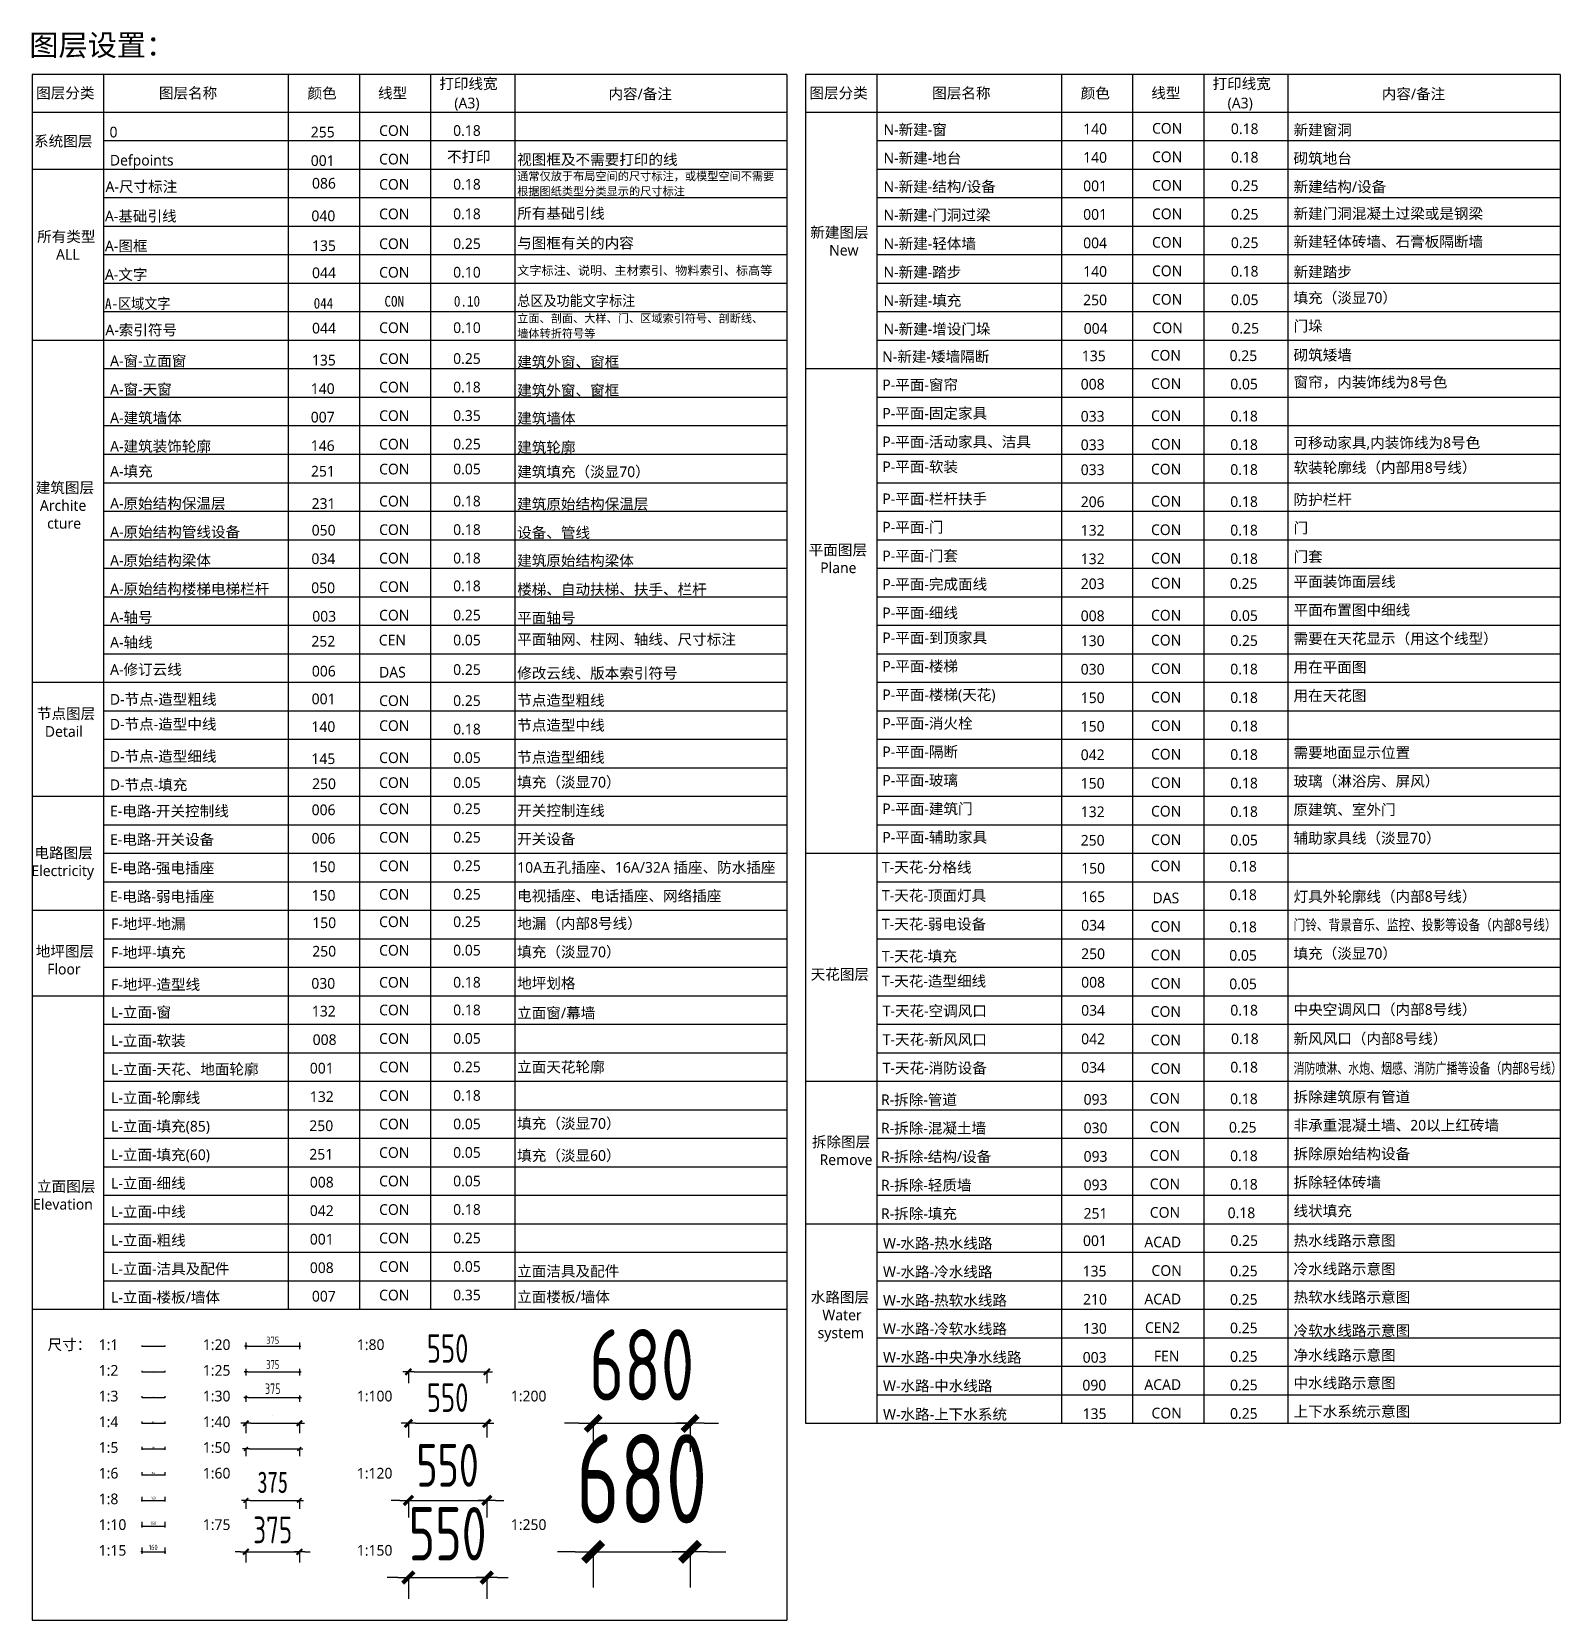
# Model space of a CAD drawing. Header units: millimetres. Extents: x 3652 to 14375, y 1848 to 12994.
import ezdxf
from ezdxf.enums import TextEntityAlignment as Align

# ---------------------------------------------------------------- set-up
doc = ezdxf.new("R2010")
doc.units = ezdxf.units.MM
for name, pattern in [('ACAD_ISO02W100', [15, 12, -3]), ('ACAD_ISO03W100', [30, 12, -18]), ('ACAD_ISO11W100', [33, 12, -3, 12, -3, 0, -3]), ('CENTER', [50.8, 31.75, -6.35, 6.35, -6.35]), ('CENTER2', [28.575, 19.05, -3.175, 3.175, -3.175]), ('DASH', [0.35, 0.25, -0.1]), ('DASHED', [0.75, 0.5, -0.25])]:
    doc.linetypes.add(name, pattern=pattern)
for name, color, linetype in [('A-修订云线', 6, 'DASHED'), ('A-区域文字', 44, 'Continuous'), ('A-原始结构保温层', 231, 'Continuous'), ('A-原始结构梁体', 34, 'DASHED'), ('A-原始结构楼梯电梯栏杆', 50, 'Continuous'), ('A-原始结构管线设备', 50, 'Continuous'), ('A-图框', 135, 'Continuous'), ('A-基础引线', 40, 'Continuous'), ('A-填充', 251, 'Continuous'), ('A-尺寸标注', 86, 'Continuous'), ('A-建筑墙体', 7, 'Continuous'), ('A-建筑装饰轮廓', 146, 'Continuous'), ('A-文字', 44, 'Continuous'), ('A-窗-天窗', 132, 'Continuous'), ('A-窗-立面窗', 135, 'Continuous'), ('A-索引符号', 44, 'Continuous'), ('A-轴号', 3, 'Continuous'), ('A-轴线', 252, 'CENTER'), ('D-节点-填充', 250, 'Continuous'), ('D-节点-造型中线', 140, 'Continuous'), ('D-节点-造型粗线', 1, 'Continuous'), ('D-节点-造型细线', 145, 'Continuous'), ('E-电路-开关控制线', 6, 'Continuous'), ('E-电路-开关设备', 6, 'Continuous'), ('E-电路-弱电插座', 150, 'Continuous'), ('E-电路-强电插座', 150, 'Continuous'), ('F-地坪-地漏', 150, 'Continuous'), ('F-地坪-填充', 250, 'Continuous'), ('F-地坪-造型线', 30, 'Continuous'), ('L-立面-中线', 42, 'Continuous'), ('L-立面-填充(60)', 251, 'Continuous'), ('L-立面-填充(85)', 250, 'Continuous'), ('L-立面-天花、地面轮廓', 1, 'Continuous'), ('L-立面-楼板或墙体', 7, 'Continuous'), ('L-立面-洁具及配件', 8, 'Continuous'), ('L-立面-窗', 132, 'Continuous'), ('L-立面-粗线', 1, 'Continuous'), ('L-立面-细线', 8, 'Continuous'), ('L-立面-轮廓线', 132, 'Continuous'), ('L-立面-软装', 8, 'Continuous'), ('N-新建-地台', 140, 'Continuous'), ('N-新建-填充', 250, 'Continuous'), ('N-新建-增设门垛', 4, 'Continuous'), ('N-新建-矮墙隔断', 135, 'Continuous'), ('N-新建-窗', 140, 'Continuous'), ('N-新建-结构或设备', 1, 'Continuous'), ('N-新建-轻体墙', 4, 'Continuous'), ('N-新建-门洞过梁', 1, 'Continuous'), ('P-平面-到顶家具', 132, 'Continuous'), ('P-平面-固定家具', 33, 'Continuous'), ('P-平面-完成面线', 203, 'Continuous'), ('P-平面-建筑门', 132, 'Continuous'), ('P-平面-栏杆扶手', 206, 'Continuous'), ('P-平面-楼梯', 30, 'Continuous'), ('P-平面-楼梯(天花)', 150, 'Continuous'), ('P-平面-活动家具', 33, 'DASH'), ('P-平面-消火栓', 140, 'Continuous'), ('P-平面-玻璃', 150, 'Continuous'), ('P-平面-窗帘', 8, 'Continuous'), ('P-平面-细线', 8, 'Continuous'), ('P-平面-软装', 33, 'Continuous'), ('P-平面-辅助家具', 250, 'Continuous'), ('P-平面-门', 132, 'Continuous'), ('P-平面-门套', 132, 'Continuous'), ('P-平面-隔断', 42, 'Continuous'), ('R-拆除-填充', 251, 'Continuous'), ('R-拆除-混凝土墙', 30, 'Continuous'), ('R-拆除-管道', 93, 'Continuous'), ('R-拆除-结构或设备', 93, 'Continuous'), ('R-拆除-轻质墙', 93, 'Continuous'), ('T-天花-分格线', 150, 'Continuous'), ('T-天花-填充', 250, 'Continuous'), ('T-天花-弱电设备', 34, 'Continuous'), ('T-天花-新风风口', 42, 'Continuous'), ('T-天花-消防设备', 34, 'Continuous'), ('T-天花-空调风口', 34, 'Continuous'), ('T-天花-造型细线', 8, 'Continuous'), ('T-天花-顶面灯具', 165, 'Continuous'), ('W-水路-上下水系统', 135, 'Continuous'), ('W-水路-中央净水线路', 3, 'FENCELINE1'), ('W-水路-中水线路', 90, 'ACAD_ISO11W100'), ('W-水路-冷水线路', 135, 'Continuous'), ('W-水路-冷软水线路', 130, 'CENTER2'), ('W-水路-热水线路', 1, 'ACAD_ISO02W100'), ('W-水路-热软水线路', 210, 'ACAD_ISO03W100')]:
    doc.layers.add(name, color=color, linetype=linetype)
doc.layers.add('N-新建-踏步', color=140, linetype='Continuous', plot=False)
doc.styles.add('-宋体', font='', dxfattribs={"width": 0.7})
doc.styles.add('YQ_DIM', font='SUPEROS.SHX', dxfattribs={"width": 0.8, "bigfont": 'HZDX.SHX'})
doc.styles.add('宋体', font='', dxfattribs={"width": 0.8, "height": 2.5})
doc.styles.add('微软雅黑', font='Microsoft YaHei.ttf')
doc.styles.get('-宋体').set_extended_font_data('SimSun')
doc.styles.get('宋体').set_extended_font_data('SimSun')
doc.linetypes.add('FENCELINE1', pattern='A,6.35,-2.54,[133,ltypeshp.shx,S=2.54,R=0,X=-2.54,Y=0],-2.54,25.4', length=36.83)
doc.dimstyles.new('0-1', dxfattribs={"dimtxt": 2.5, "dimasz": 0.5, "dimexe": 1, "dimexo": 1, "dimgap": 0.8, "dimtad": 1, "dimdec": 0, "dimrnd": 5, "dimdsep": 46, "dimtxsty": '宋体', "dimblk": 'YQTICK', "dimcen": 0, "dimclrt": 2, "dimadec": 1, "dimazin": 2, "dimtfac": 1, "dimtdec": 0, "dimtix": 1, "dimtmove": 2, "dimatfit": 2, "dimfxl": 4.5, "dimfxlon": 1, "dimtolj": 1, "dimtzin": 0, "dimarcsym": 0})
doc.dimstyles.new('0-10', dxfattribs={"dimscale": 10, "dimtxt": 2.5, "dimasz": 0.5, "dimexe": 1, "dimexo": 1, "dimgap": 0.8, "dimtad": 1, "dimdec": 0, "dimdsep": 46, "dimtxsty": 'YQ_DIM', "dimblk": 'YQTICK', "dimcen": 0, "dimclrt": 2, "dimadec": 1, "dimazin": 2, "dimtfac": 1, "dimtdec": 4, "dimtix": 1, "dimtmove": 2, "dimatfit": 2, "dimfxl": 3, "dimfxlon": 1, "dimtolj": 1, "dimtzin": 0, "dimarcsym": 0})
doc.dimstyles.new('0-100', dxfattribs={"dimscale": 100, "dimtxt": 2, "dimasz": 0.5, "dimexe": 1, "dimexo": 1, "dimgap": 0.8, "dimtad": 1, "dimdec": 0, "dimdsep": 46, "dimtxsty": 'YQ_DIM', "dimblk": 'YQTICK', "dimcen": 0, "dimclrt": 2, "dimadec": 1, "dimazin": 2, "dimtfac": 1, "dimtdec": 0, "dimtix": 1, "dimtmove": 2, "dimatfit": 2, "dimfxl": 3, "dimfxlon": 1, "dimtolj": 1, "dimtzin": 0, "dimarcsym": 0})
doc.dimstyles.new('0-120', dxfattribs={"dimscale": 120, "dimtxt": 2.5, "dimasz": 0.5, "dimexe": 1, "dimexo": 1, "dimgap": 0.8, "dimtad": 1, "dimdec": 0, "dimdsep": 46, "dimtxsty": 'YQ_DIM', "dimblk": 'YQTICK', "dimcen": 0, "dimclrt": 2, "dimadec": 1, "dimazin": 2, "dimtfac": 1, "dimtdec": 4, "dimtix": 1, "dimtmove": 2, "dimatfit": 2, "dimfxl": 3, "dimfxlon": 1, "dimtolj": 1, "dimtzin": 0, "dimarcsym": 0})
doc.dimstyles.new('0-15', dxfattribs={"dimscale": 15, "dimtxt": 2.5, "dimasz": 0.5, "dimexe": 1, "dimexo": 1, "dimgap": 0.8, "dimtad": 1, "dimdec": 0, "dimdsep": 46, "dimtxsty": 'YQ_DIM', "dimblk": 'YQTICK', "dimcen": 0, "dimclrt": 2, "dimadec": 1, "dimazin": 2, "dimtfac": 1, "dimtdec": 4, "dimtix": 1, "dimtmove": 2, "dimatfit": 2, "dimfxl": 3, "dimfxlon": 1, "dimtolj": 1, "dimtzin": 0, "dimarcsym": 0})
doc.dimstyles.new('0-150', dxfattribs={"dimscale": 150, "dimtxt": 2.5, "dimasz": 0.5, "dimexe": 1, "dimexo": 1, "dimgap": 0.8, "dimtad": 1, "dimdec": 0, "dimdsep": 46, "dimtxsty": 'YQ_DIM', "dimblk": 'YQTICK', "dimcen": 0, "dimclrt": 2, "dimadec": 1, "dimazin": 2, "dimtfac": 1, "dimtdec": 4, "dimtix": 1, "dimtmove": 2, "dimatfit": 2, "dimfxl": 3, "dimfxlon": 1, "dimtolj": 1, "dimtzin": 0, "dimarcsym": 0})
doc.dimstyles.new('0-2', dxfattribs={"dimscale": 2, "dimtxt": 2.5, "dimasz": 0.5, "dimexe": 1, "dimexo": 1, "dimgap": 0.8, "dimtad": 1, "dimdec": 0, "dimdsep": 46, "dimtxsty": 'YQ_DIM', "dimblk": 'YQTICK', "dimcen": 0, "dimclrt": 2, "dimadec": 1, "dimazin": 2, "dimtfac": 1, "dimtdec": 4, "dimtix": 1, "dimtmove": 2, "dimatfit": 2, "dimfxl": 3, "dimfxlon": 1, "dimtolj": 1, "dimtzin": 0, "dimarcsym": 0})
doc.dimstyles.new('0-20', dxfattribs={"dimscale": 20, "dimtxt": 2.5, "dimasz": 0.5, "dimexe": 1, "dimexo": 1, "dimgap": 0.8, "dimtad": 1, "dimdec": 0, "dimdsep": 46, "dimtxsty": 'YQ_DIM', "dimblk": 'YQTICK', "dimcen": 0, "dimclrt": 2, "dimadec": 1, "dimazin": 2, "dimtfac": 1, "dimtdec": 4, "dimtix": 1, "dimtmove": 2, "dimatfit": 2, "dimfxl": 3, "dimfxlon": 1, "dimtolj": 1, "dimtzin": 0, "dimarcsym": 0})
doc.dimstyles.new('0-200', dxfattribs={"dimscale": 200, "dimtxt": 2.5, "dimasz": 0.5, "dimexe": 1, "dimexo": 1, "dimgap": 0.8, "dimtad": 1, "dimdec": 0, "dimdsep": 46, "dimtxsty": 'YQ_DIM', "dimblk": 'YQTICK', "dimcen": 0, "dimclrt": 2, "dimadec": 1, "dimazin": 2, "dimtfac": 1, "dimtdec": 4, "dimtix": 1, "dimtmove": 2, "dimatfit": 2, "dimfxl": 3, "dimfxlon": 1, "dimtolj": 1, "dimtzin": 0, "dimarcsym": 0})
doc.dimstyles.new('0-25', dxfattribs={"dimscale": 25, "dimtxt": 2.5, "dimasz": 0.5, "dimexe": 1, "dimexo": 1, "dimgap": 0.8, "dimtad": 1, "dimdec": 0, "dimdsep": 46, "dimtxsty": 'YQ_DIM', "dimblk": 'YQTICK', "dimcen": 0, "dimclrt": 2, "dimadec": 1, "dimazin": 2, "dimtfac": 1, "dimtdec": 4, "dimtix": 1, "dimtmove": 2, "dimatfit": 2, "dimfxl": 3, "dimfxlon": 1, "dimtolj": 1, "dimtzin": 0, "dimarcsym": 0})
doc.dimstyles.new('0-250', dxfattribs={"dimscale": 250, "dimtxt": 2.5, "dimasz": 0.5, "dimexe": 1, "dimexo": 1, "dimgap": 0.8, "dimtad": 1, "dimdec": 0, "dimdsep": 46, "dimtxsty": 'YQ_DIM', "dimblk": 'YQTICK', "dimcen": 0, "dimclrt": 2, "dimadec": 1, "dimazin": 2, "dimtfac": 1, "dimtdec": 4, "dimtix": 1, "dimtmove": 2, "dimatfit": 2, "dimfxl": 3, "dimfxlon": 1, "dimtolj": 1, "dimtzin": 0, "dimarcsym": 0})
doc.dimstyles.new('0-3', dxfattribs={"dimscale": 3, "dimtxt": 2.5, "dimasz": 0.5, "dimexe": 1, "dimexo": 1, "dimgap": 0.8, "dimtad": 1, "dimdec": 0, "dimdsep": 46, "dimtxsty": 'YQ_DIM', "dimblk": 'YQTICK', "dimcen": 0, "dimclrt": 2, "dimadec": 1, "dimazin": 2, "dimtfac": 1, "dimtdec": 4, "dimtix": 1, "dimtmove": 2, "dimatfit": 2, "dimfxl": 3, "dimfxlon": 1, "dimtolj": 1, "dimtzin": 0, "dimarcsym": 0})
doc.dimstyles.new('0-30', dxfattribs={"dimscale": 30, "dimtxt": 2.5, "dimasz": 0.5, "dimexe": 1, "dimexo": 1, "dimgap": 0.8, "dimtad": 1, "dimdec": 0, "dimdsep": 46, "dimtxsty": 'YQ_DIM', "dimblk": 'YQTICK', "dimcen": 0, "dimclrt": 2, "dimadec": 1, "dimazin": 2, "dimtfac": 1, "dimtdec": 0, "dimtix": 1, "dimtmove": 2, "dimatfit": 2, "dimfxl": 3, "dimfxlon": 1, "dimtolj": 1, "dimtzin": 0, "dimarcsym": 0})
doc.dimstyles.new('0-4', dxfattribs={"dimscale": 4, "dimtxt": 2.5, "dimasz": 0.5, "dimexe": 1, "dimexo": 1, "dimgap": 0.8, "dimtad": 1, "dimdec": 0, "dimdsep": 46, "dimtxsty": 'YQ_DIM', "dimblk": 'YQTICK', "dimcen": 0, "dimclrt": 2, "dimadec": 1, "dimazin": 2, "dimtfac": 1, "dimtdec": 4, "dimtix": 1, "dimtmove": 2, "dimatfit": 2, "dimfxl": 3, "dimfxlon": 1, "dimtolj": 1, "dimtzin": 0, "dimarcsym": 0})
doc.dimstyles.new('0-40', dxfattribs={"dimscale": 70, "dimtxt": 2.5, "dimasz": 0.5, "dimexe": 1, "dimexo": 1, "dimgap": 0.8, "dimtad": 1, "dimdec": 0, "dimdsep": 46, "dimtxsty": '宋体', "dimblk": 'YQTICK', "dimcen": 0, "dimclrt": 2, "dimadec": 1, "dimazin": 2, "dimtfac": 1, "dimtdec": 0, "dimtix": 1, "dimtmove": 2, "dimatfit": 2, "dimfxl": 3, "dimfxlon": 1, "dimtolj": 1, "dimtzin": 0, "dimarcsym": 0})
doc.dimstyles.new('0-5', dxfattribs={"dimscale": 5, "dimtxt": 2.5, "dimasz": 0.5, "dimexe": 1, "dimexo": 1, "dimgap": 0.8, "dimtad": 1, "dimdec": 0, "dimdsep": 46, "dimtxsty": 'YQ_DIM', "dimblk": 'YQTICK', "dimcen": 0, "dimclrt": 2, "dimadec": 1, "dimazin": 2, "dimtfac": 1, "dimtdec": 4, "dimtix": 1, "dimtmove": 2, "dimatfit": 2, "dimfxl": 3, "dimfxlon": 1, "dimtolj": 1, "dimtzin": 0, "dimarcsym": 0})
doc.dimstyles.new('0-50', dxfattribs={"dimscale": 50, "dimtxt": 2.5, "dimasz": 0.5, "dimexe": 1, "dimexo": 1, "dimgap": 0.8, "dimtad": 1, "dimdec": 0, "dimdsep": 46, "dimtxsty": '宋体', "dimblk": 'YQTICK', "dimcen": 0, "dimclrt": 2, "dimadec": 1, "dimazin": 2, "dimtfac": 1, "dimtdec": 0, "dimtix": 1, "dimtmove": 2, "dimatfit": 2, "dimfxl": 3, "dimfxlon": 1, "dimtolj": 1, "dimtzin": 0, "dimarcsym": 0})
doc.dimstyles.new('0-6', dxfattribs={"dimscale": 6, "dimtxt": 2.5, "dimasz": 0.5, "dimexe": 1, "dimexo": 1, "dimgap": 0.8, "dimtad": 1, "dimdec": 0, "dimdsep": 46, "dimtxsty": 'YQ_DIM', "dimblk": 'YQTICK', "dimcen": 0, "dimclrt": 2, "dimadec": 1, "dimazin": 2, "dimtfac": 1, "dimtdec": 4, "dimtix": 1, "dimtmove": 2, "dimatfit": 2, "dimfxl": 3, "dimfxlon": 1, "dimtolj": 1, "dimtzin": 0, "dimarcsym": 0})
doc.dimstyles.new('0-60', dxfattribs={"dimscale": 60, "dimtxt": 2.5, "dimasz": 0.5, "dimexe": 1, "dimexo": 1, "dimgap": 0.8, "dimtad": 1, "dimdec": 0, "dimdsep": 46, "dimtxsty": '-宋体', "dimblk": 'YQTICK', "dimcen": 0, "dimclrt": 2, "dimadec": 1, "dimazin": 2, "dimtfac": 1, "dimtdec": 0, "dimtix": 1, "dimtmove": 2, "dimatfit": 2, "dimfxl": 4.5, "dimfxlon": 1, "dimtolj": 1, "dimtzin": 0, "dimarcsym": 0})
doc.dimstyles.new('0-75', dxfattribs={"dimscale": 75, "dimtxt": 2.5, "dimasz": 0.5, "dimexe": 1, "dimexo": 1, "dimgap": 0.8, "dimtad": 1, "dimdec": 0, "dimdsep": 46, "dimtxsty": 'YQ_DIM', "dimblk": 'YQTICK', "dimcen": 0, "dimclrt": 2, "dimadec": 1, "dimazin": 2, "dimtfac": 1, "dimtdec": 4, "dimtix": 1, "dimtmove": 2, "dimatfit": 2, "dimfxl": 3, "dimfxlon": 1, "dimtolj": 1, "dimtzin": 0, "dimarcsym": 0})
doc.dimstyles.new('0-8', dxfattribs={"dimscale": 8, "dimtxt": 2.5, "dimasz": 0.5, "dimexe": 1, "dimexo": 1, "dimgap": 0.8, "dimtad": 1, "dimdec": 0, "dimdsep": 46, "dimtxsty": 'YQ_DIM', "dimblk": 'YQTICK', "dimcen": 0, "dimclrt": 2, "dimadec": 1, "dimazin": 2, "dimtfac": 1, "dimtdec": 4, "dimtix": 1, "dimtmove": 2, "dimatfit": 2, "dimfxl": 3, "dimfxlon": 1, "dimtolj": 1, "dimtzin": 0, "dimarcsym": 0})
doc.dimstyles.new('0-80', dxfattribs={"dimscale": 80, "dimtxt": 2.5, "dimasz": 0.5, "dimexe": 1, "dimexo": 1, "dimgap": 0.8, "dimtad": 1, "dimdec": 0, "dimdsep": 46, "dimtxsty": 'YQ_DIM', "dimblk": 'YQTICK', "dimcen": 0, "dimclrt": 2, "dimadec": 1, "dimazin": 2, "dimtfac": 1, "dimtdec": 4, "dimtix": 1, "dimtmove": 2, "dimatfit": 2, "dimfxl": 3, "dimfxlon": 1, "dimtolj": 1, "dimtzin": 0, "dimarcsym": 0})

msp = doc.modelspace()

# ---------------------------------------------------------------- texts
at = {"color": 1, "style": '微软雅黑'}
msp.add_text('图层设置：', height=150, dxfattribs=at).set_placement((3634.5, 12825.3))
at = {"color": 30, "true_color": 0xf8991e, "style": '微软雅黑'}
for s, p in [('图层分类', (3682.4, 12526.4)), ('图层名称', (4543.6, 12526)), ('颜色', (5585.8, 12525.1)), ('线型', (6080.6, 12526)), ('打印线宽', (6510.4, 12591.9)), ('内容/备注', (7697.4, 12520)), ('图层分类', (9107.4, 12526.4)), ('图层名称', (9968.6, 12526)), ('颜色', (11010.8, 12525.1)), ('线型', (11505.6, 12526)), ('打印线宽', (11935.4, 12591.9)), ('内容/备注', (13122.4, 12520)), ('(A3)', (6616, 12456)), ('(A3)', (12041, 12456)), ('系统图层', (3667.8, 12188.8)), ('所有类型', (3688.9, 11518.9)), ('新建图层', (9113.3, 11548.5)), ('New', (9245.6, 11423.5)), ('ALL', (3822, 11393.9)), ('建筑图层', (3679.6, 9757.2)), ('Archite', (3708.5, 9632.2)), ('cture', (3759.2, 9507.2)), ('平面图层', (9102.4, 9320.2)), ('Plane', (9183, 9195.2)), ('节点图层', (3687.3, 8171.6)), ('Detail', (3743.5, 8046.6)), ('电路图层', (3670.3, 7194.7)), ('Electricity', (3649, 7069.7)), ('地坪图层', (3679.9, 6504.2)), ('Floor', (3759.9, 6379.2)), ('天花图层', (9116.1, 6342.7)), ('拆除图层', (9124.8, 5166.8)), ('Remove', (9178.6, 5041.8)), ('立面图层', (3688.8, 4854.6)), ('Elevation', (3661.3, 4729.6)), ('水路图层', (9116.3, 4077.3)), ('Water', (9197.7, 3952.3)), ('system', (9165, 3827.3))]:
    msp.add_text(s, height=75, dxfattribs=at).set_placement(p)
at = {"style": '微软雅黑'}
msp.add_text('0', height=75, dxfattribs=at).set_placement((4197.2, 12252.3))
for s, p in [('255', (5692.8, 12289.5, 2)), ('CON', (6194.7, 12300.1, 4)), ('0.18', (6704.8, 12300.6))]:
    msp.add_text(s, height=75, dxfattribs=at).set_placement(p, align=Align.MIDDLE_CENTER)
at = {"layer": 'A-修订云线', "style": '微软雅黑'}
for s, p in [('A-修订云线', (4201.3, 8481.5)), ('修改云线、版本索引符号', (7057.1, 8456))]:
    msp.add_text(s, height=75, dxfattribs=at).set_placement(p)
at = {"layer": 'A-修订云线', "ltscale": 100, "style": '微软雅黑'}
for s, p in [('006', (5700.5, 8507.4, 2)), ('DAS', (6182.1, 8500.1, 4)), ('0.25', (6704.8, 8518.5))]:
    msp.add_text(s, height=75, dxfattribs=at).set_placement(p, align=Align.MIDDLE_CENTER)
at = {"layer": 'A-区域文字', "style": '宋体', "width": 0.9}
for s, p in [('总区及功能文字标注', (7057.1, 11069.4)), ('A-区域文字', (4165.1, 11049.2))]:
    msp.add_text(s, height=75, dxfattribs=at).set_placement(p)
for s, p in [('044', (5698.2, 11088.7, 4)), ('CON', (6194.7, 11102.5, 4)), ('0.10', (6704.8, 11103))]:
    msp.add_text(s, height=75, dxfattribs=at).set_placement(p, align=Align.MIDDLE_CENTER)
at = {"layer": 'A-原始结构保温层', "style": '微软雅黑'}
for s, p in [('A-原始结构保温层', (4201.3, 9646.9)), ('建筑原始结构保温层', (7057.1, 9642.7))]:
    msp.add_text(s, height=75, dxfattribs=at).set_placement(p)
for s, p in [('231', (5698.6, 9683.2, 2)), ('CON', (6194.7, 9700.1, 4)), ('0.18', (6704.8, 9700.6))]:
    msp.add_text(s, height=75, dxfattribs=at).set_placement(p, align=Align.MIDDLE_CENTER)
at = {"layer": 'A-原始结构梁体', "style": '微软雅黑'}
for s, p in [('A-原始结构梁体', (4201.3, 9247.3)), ('建筑原始结构梁体', (7057.1, 9245.9))]:
    msp.add_text(s, height=75, dxfattribs=at).set_placement(p)
for s, p in [('034', (5697.5, 9296.4, 2)), ('CON', (6194.7, 9300.1, 4)), ('0.18', (6704.8, 9300.6))]:
    msp.add_text(s, height=75, dxfattribs=at).set_placement(p, align=Align.MIDDLE_CENTER)
at = {"layer": 'A-原始结构楼梯电梯栏杆', "style": '微软雅黑'}
for s, p in [('0.18', (6704.8, 9105.6)), ('050', (5696, 9092.2, 2)), ('CON', (6194.7, 9100.1, 4))]:
    msp.add_text(s, height=75, dxfattribs=at).set_placement(p, align=Align.MIDDLE_CENTER)
for s, p in [('A-原始结构楼梯电梯栏杆', (4201.3, 9047.3)), ('楼梯、自动扶梯、扶手、栏杆', (7057.1, 9043.7))]:
    msp.add_text(s, height=75, dxfattribs=at).set_placement(p)
at = {"layer": 'A-原始结构管线设备', "style": '微软雅黑'}
for s, p in [('A-原始结构管线设备', (4201.3, 9446.9)), ('设备、管线', (7057.1, 9442.1))]:
    msp.add_text(s, height=75, dxfattribs=at).set_placement(p)
for s, p in [('050', (5699.3, 9496.4, 2)), ('CON', (6194.7, 9500.1, 4)), ('0.18', (6704.8, 9500.6))]:
    msp.add_text(s, height=75, dxfattribs=at).set_placement(p, align=Align.MIDDLE_CENTER)
at = {"layer": 'A-图框', "style": '微软雅黑'}
for s, p in [('A-图框', (4165.1, 11453.4)), ('与图框有关的内容', (7057.1, 11473.6))]:
    msp.add_text(s, height=75, dxfattribs=at).set_placement(p)
for s, p in [('135', (5701.7, 11492.5, 4)), ('CON', (6194.7, 11506.3, 4)), ('0.25', (6704.8, 11506.8))]:
    msp.add_text(s, height=75, dxfattribs=at).set_placement(p, align=Align.MIDDLE_CENTER)
at = {"layer": 'A-基础引线', "style": '微软雅黑'}
for s, p in [('A-基础引线', (4165.1, 11662.7)), ('所有基础引线', (7057.1, 11682))]:
    msp.add_text(s, height=75, dxfattribs=at).set_placement(p)
for s, p in [('040', (5697.3, 11701.7, 4)), ('CON', (6194.7, 11715.5, 4)), ('0.18', (6704.8, 11716))]:
    msp.add_text(s, height=75, dxfattribs=at).set_placement(p, align=Align.MIDDLE_CENTER)
at = {"layer": 'A-填充', "style": '微软雅黑'}
for s, p in [('A-填充', (4201.3, 9872.3)), ('建筑填充（淡显70）', (7057.1, 9868.5))]:
    msp.add_text(s, height=75, dxfattribs=at).set_placement(p)
for s, p in [('251', (5694.4, 9910.3, 2)), ('CON', (6194.7, 9925.1, 4)), ('0.05', (6704.8, 9925.6))]:
    msp.add_text(s, height=75, dxfattribs=at).set_placement(p, align=Align.MIDDLE_CENTER)
at = {"layer": 'A-尺寸标注', "style": '微软雅黑'}
for s, height, p in [('A-尺寸标注', 75, (4169.3, 11869.7)), ('通常仅放于布局空间的尺寸标注，或模型空间不需要', 57.5, (7057.1, 11951.2)), ('根据图纸类型分类显示的尺寸标注', 57.5, (7057.1, 11845.5)), ('尺寸：', 75, (3762.2, 3744.3)), ('1:1', 75, (4121.3, 3744.3)), ('1:20', 75, (4851.7, 3744.3)), ('1:80', 75, (5932.2, 3744.3)), ('1:2', 75, (4121.3, 3563.9)), ('1:25', 75, (4851.7, 3563.9)), ('1:3', 75, (4121.3, 3383.5)), ('1:30', 75, (4851.7, 3383.5)), ('1:100', 75, (5932.2, 3383.5)), ('1:200', 75, (7012.6, 3383.5)), ('1:4', 75, (4121.3, 3203.2)), ('1:40', 75, (4851.7, 3203.2)), ('1:5', 75, (4121.3, 3022.8)), ('1:50', 75, (4851.7, 3022.8)), ('1:6', 75, (4121.3, 2842.4)), ('1:60', 75, (4851.7, 2842.4)), ('1:120', 75, (5932.2, 2842.4)), ('1:8', 75, (4121.3, 2662.1)), ('1:10', 75, (4121.3, 2481.7)), ('1:75', 75, (4851.7, 2481.7)), ('1:250', 75, (7012.6, 2481.7)), ('1:15', 75, (4121.3, 2301.3)), ('1:150', 75, (5932.2, 2301.3))]:
    msp.add_text(s, height=height, dxfattribs=at).set_placement(p)
for s, p in [('086', (5701.5, 11930.5, 2)), ('CON', (6194.7, 11923, 4)), ('0.18', (6704.8, 11923.5))]:
    msp.add_text(s, height=75, dxfattribs=at).set_placement(p, align=Align.MIDDLE_CENTER)
at = {"layer": 'A-建筑墙体', "style": '微软雅黑'}
for s, p in [('A-建筑墙体', (4201.3, 10247.3)), ('建筑墙体', (7057.1, 10243.7))]:
    msp.add_text(s, height=75, dxfattribs=at).set_placement(p)
for s, p in [('007', (5692.8, 10289.5, 2)), ('CON', (6194.7, 10300.1, 4)), ('0.35', (6704.8, 10300.6))]:
    msp.add_text(s, height=75, dxfattribs=at).set_placement(p, align=Align.MIDDLE_CENTER)
at = {"layer": 'A-建筑装饰轮廓', "style": '微软雅黑'}
for s, p in [('A-建筑装饰轮廓', (4201.3, 10047.3)), ('建筑轮廓', (7057.1, 10040.4))]:
    msp.add_text(s, height=75, dxfattribs=at).set_placement(p)
for s, p in [('146', (5692.8, 10089.5, 2)), ('CON', (6194.7, 10100.1, 4)), ('0.25', (6704.8, 10100.6))]:
    msp.add_text(s, height=75, dxfattribs=at).set_placement(p, align=Align.MIDDLE_CENTER)
at = {"layer": 'A-文字', "style": '微软雅黑'}
for s, height, p in [('A-文字', 75, (4165.1, 11252.6)), ('文字标注、说明、主材索引、物料索引、标高等', 62.5, (7057.1, 11287.4))]:
    msp.add_text(s, height=height, dxfattribs=at).set_placement(p)
for s, p in [('044', (5701.7, 11302.4, 4)), ('CON', (6194.7, 11305.9, 4)), ('0.10', (6704.8, 11306.4))]:
    msp.add_text(s, height=75, dxfattribs=at).set_placement(p, align=Align.MIDDLE_CENTER)
at = {"layer": 'A-窗-天窗', "style": '微软雅黑'}
for s, p in [('A-窗-天窗', (4201.3, 10446.9)), ('建筑外窗、窗框', (7057.1, 10440.1))]:
    msp.add_text(s, height=75, dxfattribs=at).set_placement(p)
for s, p in [('140', (5692.8, 10489.5, 2)), ('CON', (6194.7, 10500.1, 4)), ('0.18', (6704.8, 10500.6))]:
    msp.add_text(s, height=75, dxfattribs=at).set_placement(p, align=Align.MIDDLE_CENTER)
at = {"layer": 'A-窗-立面窗', "style": '微软雅黑'}
for s, p in [('A-窗-立面窗', (4201.3, 10646.9)), ('建筑外窗、窗框', (7057.1, 10640.1))]:
    msp.add_text(s, height=75, dxfattribs=at).set_placement(p)
for s, p in [('135', (5700.8, 10689.5, 2)), ('CON', (6194.7, 10700.1, 4)), ('0.25', (6704.8, 10700.6))]:
    msp.add_text(s, height=75, dxfattribs=at).set_placement(p, align=Align.MIDDLE_CENTER)
at = {"layer": 'A-索引符号', "style": '微软雅黑'}
for s, height, p in [('A-索引符号', 75, (4168.1, 10863.6)), ('立面、剖面、大样、门、区域索引符号、剖断线、', 57.5, (7057.1, 10953.6)), ('墙体转折符号等', 57.5, (7057.1, 10847.9))]:
    msp.add_text(s, height=height, dxfattribs=at).set_placement(p)
for s, p in [('044', (5701.8, 10914.2, 2)), ('CON', (6194.7, 10916.9, 4)), ('0.10', (6704.8, 10917.4))]:
    msp.add_text(s, height=75, dxfattribs=at).set_placement(p, align=Align.MIDDLE_CENTER)
at = {"layer": 'A-轴号', "style": '微软雅黑'}
for s, p in [('A-轴号', (4201.3, 8847.3)), ('平面轴号', (7057.1, 8843.4))]:
    msp.add_text(s, height=75, dxfattribs=at).set_placement(p)
for s, p in [('003', (5703.2, 8892.2, 2)), ('CON', (6194.7, 8900.1, 4)), ('0.25', (6704.8, 8900.6))]:
    msp.add_text(s, height=75, dxfattribs=at).set_placement(p, align=Align.MIDDLE_CENTER)
at = {"layer": 'A-轴线', "style": '微软雅黑'}
for s, p in [('A-轴线', (4201.3, 8672.3)), ('平面轴网、柱网、轴线、尺寸标注', (7057.1, 8692.6))]:
    msp.add_text(s, height=75, dxfattribs=at).set_placement(p)
at = {"layer": 'A-轴线', "ltscale": 100, "style": '微软雅黑'}
for s, p in [('252', (5697, 8717.2, 2)), ('CEN', (6181.6, 8725.1, 4)), ('0.05', (6704.8, 8725.6))]:
    msp.add_text(s, height=75, dxfattribs=at).set_placement(p, align=Align.MIDDLE_CENTER)
at = {"layer": 'D-节点-填充', "style": '微软雅黑'}
for s, p in [('D-节点-填充', (4199.7, 7672.3)), ('填充（淡显70）', (7057.1, 7690.6))]:
    msp.add_text(s, height=75, dxfattribs=at).set_placement(p)
for s, p in [('250', (5701.9, 7717.2, 2)), ('CON', (6194.7, 7725.1, 4)), ('0.05', (6704.8, 7725.6))]:
    msp.add_text(s, height=75, dxfattribs=at).set_placement(p, align=Align.MIDDLE_CENTER)
at = {"layer": 'D-节点-造型中线', "style": '微软雅黑'}
for s, p in [('D-节点-造型中线', (4199.7, 8097.3)), ('节点造型中线', (7057.1, 8090.6))]:
    msp.add_text(s, height=75, dxfattribs=at).set_placement(p)
for s, p in [('140', (5697.2, 8118.2, 2)), ('CON', (6194.7, 8125.1, 4)), ('0.18', (6704.8, 8100.6))]:
    msp.add_text(s, height=75, dxfattribs=at).set_placement(p, align=Align.MIDDLE_CENTER)
at = {"layer": 'D-节点-造型粗线', "style": '微软雅黑'}
for s, p in [('D-节点-造型粗线', (4199.7, 8271.9)), ('节点造型粗线', (7057.1, 8265.2))]:
    msp.add_text(s, height=75, dxfattribs=at).set_placement(p)
for s, p in [('001', (5699, 8312.6, 2)), ('CON', (6194.7, 8300.1, 4)), ('0.25', (6704.8, 8300.6))]:
    msp.add_text(s, height=75, dxfattribs=at).set_placement(p, align=Align.MIDDLE_CENTER)
at = {"layer": 'D-节点-造型细线', "style": '微软雅黑'}
for s, p in [('D-节点-造型细线', (4199.7, 7872.3)), ('节点造型细线', (7057.1, 7865.6))]:
    msp.add_text(s, height=75, dxfattribs=at).set_placement(p)
for s, p in [('145', (5697.2, 7893.2, 2)), ('CON', (6194.7, 7900.1, 4)), ('0.05', (6704.8, 7900.6))]:
    msp.add_text(s, height=75, dxfattribs=at).set_placement(p, align=Align.MIDDLE_CENTER)
at = {"layer": 'Defpoints', "style": '微软雅黑'}
for s, p in [('不打印', (6718, 12116.9, 2)), ('001', (5692.8, 12089.5, 2)), ('CON', (6194.7, 12100.1, 4))]:
    msp.add_text(s, height=75, dxfattribs=at).set_placement(p, align=Align.MIDDLE_CENTER)
for s, p in [('Defpoints', (4199.7, 12054.8)), ('视图框及不需要打印的线', (7057.1, 12059.6))]:
    msp.add_text(s, height=75, dxfattribs=at).set_placement(p)
at = {"layer": 'E-电路-开关控制线', "style": '微软雅黑'}
for s, p in [('CON', (6194.7, 7541.3, 4)), ('0.25', (6704.8, 7541.8)), ('006', (5698.8, 7534.4))]:
    msp.add_text(s, height=75, dxfattribs=at).set_placement(p, align=Align.MIDDLE_CENTER)
for s, p in [('E-电路-开关控制线', (4200.9, 7488.5)), ('开关控制连线', (7057.1, 7492))]:
    msp.add_text(s, height=75, dxfattribs=at).set_placement(p)
at = {"layer": 'E-电路-开关设备', "style": '微软雅黑'}
for s, p in [('E-电路-开关设备', (4200.9, 7288.5)), ('开关设备', (7057.1, 7292.4))]:
    msp.add_text(s, height=75, dxfattribs=at).set_placement(p)
for s, p in [('006', (5698.8, 7334.4)), ('CON', (6194.7, 7341.3, 4)), ('0.25', (6704.8, 7341.8))]:
    msp.add_text(s, height=75, dxfattribs=at).set_placement(p, align=Align.MIDDLE_CENTER)
at = {"layer": 'E-电路-弱电插座', "style": '微软雅黑'}
for s, p in [('E-电路-弱电插座', (4200.9, 6888.9)), ('电视插座、电话插座、网络插座', (7057.1, 6892.9))]:
    msp.add_text(s, height=75, dxfattribs=at).set_placement(p)
for s, p in [('150', (5698.8, 6934.4)), ('CON', (6194.7, 6941.3, 4)), ('0.25', (6704.8, 6941.8))]:
    msp.add_text(s, height=75, dxfattribs=at).set_placement(p, align=Align.MIDDLE_CENTER)
at = {"layer": 'E-电路-强电插座', "style": '微软雅黑'}
for s, p in [('E-电路-强电插座', (4200.9, 7088.9)), ('10A五孔插座、16A/32A 插座、防水插座', (7057.1, 7092.9))]:
    msp.add_text(s, height=75, dxfattribs=at).set_placement(p)
for s, p in [('150', (5698.8, 7134.4)), ('CON', (6194.7, 7141.3, 4)), ('0.25', (6704.8, 7141.8))]:
    msp.add_text(s, height=75, dxfattribs=at).set_placement(p, align=Align.MIDDLE_CENTER)
at = {"layer": 'F-地坪-地漏', "style": '微软雅黑'}
for s, p in [('F-地坪-地漏', (4208, 6697)), ('地漏（内部8号线）', (7057.1, 6699.7))]:
    msp.add_text(s, height=75, dxfattribs=at).set_placement(p)
for s, p in [('150', (5703.2, 6742.1)), ('CON', (6194.7, 6749, 4)), ('0.25', (6704.8, 6749.5))]:
    msp.add_text(s, height=75, dxfattribs=at).set_placement(p, align=Align.MIDDLE_CENTER)
at = {"layer": 'F-地坪-填充', "style": '微软雅黑'}
for s, p in [('F-地坪-填充', (4208, 6496.2)), ('填充（淡显70）', (7057.1, 6499.7))]:
    msp.add_text(s, height=75, dxfattribs=at).set_placement(p)
for s, p in [('250', (5703.2, 6542.1)), ('CON', (6194.7, 6549, 4)), ('0.05', (6704.8, 6549.5))]:
    msp.add_text(s, height=75, dxfattribs=at).set_placement(p, align=Align.MIDDLE_CENTER)
at = {"layer": 'F-地坪-造型线', "style": '微软雅黑'}
for s, p in [('F-地坪-造型线', (4208, 6271.2)), ('地坪划格', (7057.1, 6280.7))]:
    msp.add_text(s, height=75, dxfattribs=at).set_placement(p)
for s, p in [('030', (5696.6, 6316.6)), ('CON', (6194.7, 6324, 4)), ('0.18', (6704.8, 6324.5))]:
    msp.add_text(s, height=75, dxfattribs=at).set_placement(p, align=Align.MIDDLE_CENTER)
at = {"layer": 'L-立面-中线', "style": '微软雅黑'}
msp.add_text('L-立面-中线', height=75, dxfattribs=at).set_placement((4208.2, 4677.2))
for s, p in [('042', (5686.2, 4721.7)), ('CON', (6194.7, 4729.7, 4)), ('0.18', (6704.8, 4730.2))]:
    msp.add_text(s, height=75, dxfattribs=at).set_placement(p, align=Align.MIDDLE_CENTER)
at = {"layer": 'L-立面-填充(60)', "style": '微软雅黑'}
for s, p in [('L-立面-填充(60)', (4208.2, 5076.8)), ('填充（淡显60）', (7057.1, 5071.4))]:
    msp.add_text(s, height=75, dxfattribs=at).set_placement(p)
for s, p in [('251', (5682.7, 5117.7)), ('CON', (6194.7, 5129.7, 4)), ('0.05', (6704.8, 5130.2))]:
    msp.add_text(s, height=75, dxfattribs=at).set_placement(p, align=Align.MIDDLE_CENTER)
at = {"layer": 'L-立面-填充(85)', "style": '微软雅黑'}
for s, p in [('L-立面-填充(85)', (4208.2, 5276.8)), ('填充（淡显70）', (7057.1, 5296.4))]:
    msp.add_text(s, height=75, dxfattribs=at).set_placement(p)
for s, p in [('250', (5682.7, 5317.7)), ('CON', (6194.7, 5329.7, 4)), ('0.05', (6704.8, 5330.2))]:
    msp.add_text(s, height=75, dxfattribs=at).set_placement(p, align=Align.MIDDLE_CENTER)
at = {"layer": 'L-立面-天花、地面轮廓', "style": '微软雅黑'}
for s, p in [('L-立面-天花、地面轮廓', (4208.2, 5676.8)), ('立面天花轮廓', (7057.1, 5692.5))]:
    msp.add_text(s, height=75, dxfattribs=at).set_placement(p)
for s, p in [('001', (5686.2, 5721.7)), ('CON', (6194.7, 5729.7, 4)), ('0.25', (6704.8, 5730.2))]:
    msp.add_text(s, height=75, dxfattribs=at).set_placement(p, align=Align.MIDDLE_CENTER)
at = {"layer": 'L-立面-楼板或墙体', "style": '微软雅黑'}
for s, p in [('L-立面-楼板/墙体', (4208.2, 4076.8)), ('立面楼板/墙体', (7057.1, 4079.8))]:
    msp.add_text(s, height=75, dxfattribs=at).set_placement(p)
for s, p in [('007', (5700.6, 4121.7)), ('CON', (6194.7, 4129.7, 4)), ('0.35', (6704.8, 4130.2))]:
    msp.add_text(s, height=75, dxfattribs=at).set_placement(p, align=Align.MIDDLE_CENTER)
at = {"layer": 'L-立面-洁具及配件', "style": '微软雅黑'}
for s, p in [('L-立面-洁具及配件', (4208.2, 4276.8)), ('立面洁具及配件', (7057.1, 4259.9))]:
    msp.add_text(s, height=75, dxfattribs=at).set_placement(p)
for s, p in [('008', (5686.2, 4321.7)), ('CON', (6194.7, 4329.7, 4)), ('0.05', (6704.8, 4330.2))]:
    msp.add_text(s, height=75, dxfattribs=at).set_placement(p, align=Align.MIDDLE_CENTER)
at = {"layer": 'L-立面-窗', "style": '微软雅黑'}
for s, p in [('L-立面-窗', (4208.2, 6076.4)), ('立面窗/幕墙', (7057.1, 6071.9))]:
    msp.add_text(s, height=75, dxfattribs=at).set_placement(p)
for s, p in [('132', (5700.5, 6121.7)), ('CON', (6194.7, 6129.7, 4)), ('0.18', (6704.8, 6130.2))]:
    msp.add_text(s, height=75, dxfattribs=at).set_placement(p, align=Align.MIDDLE_CENTER)
at = {"layer": 'L-立面-粗线', "style": '微软雅黑'}
msp.add_text('L-立面-粗线', height=75, dxfattribs=at).set_placement((4208.2, 4476.8))
for s, p in [('001', (5686.2, 4521.7)), ('CON', (6194.7, 4529.7, 4)), ('0.25', (6704.8, 4530.2))]:
    msp.add_text(s, height=75, dxfattribs=at).set_placement(p, align=Align.MIDDLE_CENTER)
at = {"layer": 'L-立面-细线', "style": '微软雅黑'}
msp.add_text('L-立面-细线', height=75, dxfattribs=at).set_placement((4208.2, 4877.2))
for s, p in [('008', (5686.2, 4921.7)), ('CON', (6194.7, 4929.7, 4)), ('0.05', (6704.8, 4930.2))]:
    msp.add_text(s, height=75, dxfattribs=at).set_placement(p, align=Align.MIDDLE_CENTER)
at = {"layer": 'L-立面-轮廓线', "style": '微软雅黑'}
msp.add_text('L-立面-轮廓线', height=75, dxfattribs=at).set_placement((4208.2, 5476.8))
for s, p in [('132', (5686.2, 5521.7)), ('CON', (6194.7, 5529.7, 4)), ('0.18', (6704.8, 5530.2))]:
    msp.add_text(s, height=75, dxfattribs=at).set_placement(p, align=Align.MIDDLE_CENTER)
at = {"layer": 'L-立面-软装', "style": '微软雅黑'}
msp.add_text('L-立面-软装', height=75, dxfattribs=at).set_placement((4208.2, 5877.2))
for s, p in [('008', (5706.2, 5921.7)), ('CON', (6194.7, 5929.7, 4)), ('0.05', (6704.8, 5930.2))]:
    msp.add_text(s, height=75, dxfattribs=at).set_placement(p, align=Align.MIDDLE_CENTER)
at = {"layer": 'N-新建-地台', "style": '微软雅黑'}
for s, p in [('N-新建-地台', (9627.3, 12069.8)), ('砌筑地台', (12503.7, 12068))]:
    msp.add_text(s, height=75, dxfattribs=at).set_placement(p)
for s, p in [('140', (11111.6, 12112)), ('CON', (11617, 12116, 2)), ('0.18', (12161.1, 12113.2))]:
    msp.add_text(s, height=75, dxfattribs=at).set_placement(p, align=Align.MIDDLE_CENTER)
at = {"layer": 'N-新建-填充', "style": '微软雅黑'}
for s, p in [('N-新建-填充', (9627.3, 11069.8)), ('填充（淡显70）', (12503.7, 11089.8))]:
    msp.add_text(s, height=75, dxfattribs=at).set_placement(p)
for s, p in [('250', (11111.6, 11112)), ('CON', (11617, 11116, 2)), ('0.05', (12161.1, 11113.2))]:
    msp.add_text(s, height=75, dxfattribs=at).set_placement(p, align=Align.MIDDLE_CENTER)
at = {"layer": 'N-新建-增设门垛', "style": '微软雅黑'}
for s, p in [('N-新建-增设门垛', (9627.3, 10870.2)), ('门垛', (12503.7, 10891.1))]:
    msp.add_text(s, height=75, dxfattribs=at).set_placement(p)
for s, p in [('004', (11115.6, 10912)), ('CON', (11620.9, 10916, 2)), ('0.25', (12165, 10913.2))]:
    msp.add_text(s, height=75, dxfattribs=at).set_placement(p, align=Align.MIDDLE_CENTER)
at = {"layer": 'N-新建-矮墙隔断', "style": '微软雅黑'}
for s, p in [('N-新建-矮墙隔断', (9618.3, 10676.8)), ('砌筑矮墙', (12503.7, 10687.6))]:
    msp.add_text(s, height=75, dxfattribs=at).set_placement(p)
for s, p in [('135', (11102.6, 10719.3)), ('CON', (11608, 10723.4, 2)), ('0.25', (12152.1, 10720.6))]:
    msp.add_text(s, height=75, dxfattribs=at).set_placement(p, align=Align.MIDDLE_CENTER)
at = {"layer": 'N-新建-窗', "style": '微软雅黑'}
for s, p in [('N-新建-窗', (9627.3, 12269.4)), ('新建窗洞', (12503.7, 12267.6))]:
    msp.add_text(s, height=75, dxfattribs=at).set_placement(p)
for s, p in [('140', (11111.6, 12312)), ('CON', (11617, 12316, 2)), ('0.18', (12161.1, 12313.2))]:
    msp.add_text(s, height=75, dxfattribs=at).set_placement(p, align=Align.MIDDLE_CENTER)
at = {"layer": 'N-新建-结构或设备', "style": '微软雅黑'}
for s, p in [('N-新建-结构/设备', (9627.3, 11869.8)), ('新建结构/设备', (12503.7, 11868.9))]:
    msp.add_text(s, height=75, dxfattribs=at).set_placement(p)
for s, p in [('001', (11111.6, 11912)), ('CON', (11617, 11916, 2)), ('0.25', (12161.1, 11913.2))]:
    msp.add_text(s, height=75, dxfattribs=at).set_placement(p, align=Align.MIDDLE_CENTER)
at = {"layer": 'N-新建-踏步', "style": '微软雅黑'}
for s, p in [('N-新建-踏步', (9627.3, 11269.4)), ('新建踏步', (12503.7, 11271.3))]:
    msp.add_text(s, height=75, dxfattribs=at).set_placement(p)
for s, p in [('140', (11111.6, 11312)), ('CON', (11617, 11316, 2)), ('0.18', (12161.1, 11313.2))]:
    msp.add_text(s, height=75, dxfattribs=at).set_placement(p, align=Align.MIDDLE_CENTER)
at = {"layer": 'N-新建-轻体墙', "style": '微软雅黑'}
for s, p in [('N-新建-轻体墙', (9627.3, 11469.8)), ('新建轻体砖墙、石膏板隔断墙', (12503.7, 11483.9))]:
    msp.add_text(s, height=75, dxfattribs=at).set_placement(p)
for s, p in [('004', (11111.6, 11512)), ('CON', (11617, 11516, 2)), ('0.25', (12161.1, 11513.2))]:
    msp.add_text(s, height=75, dxfattribs=at).set_placement(p, align=Align.MIDDLE_CENTER)
at = {"layer": 'N-新建-门洞过梁', "style": '微软雅黑'}
for s, p in [('N-新建-门洞过梁', (9627.3, 11669.8)), ('新建门洞混凝土过梁或是钢梁', (12503.7, 11680.6))]:
    msp.add_text(s, height=75, dxfattribs=at).set_placement(p)
for s, p in [('001', (11111.6, 11712)), ('CON', (11617, 11716, 2)), ('0.25', (12161.1, 11713.2))]:
    msp.add_text(s, height=75, dxfattribs=at).set_placement(p, align=Align.MIDDLE_CENTER)
at = {"layer": 'P-平面-到顶家具', "style": '微软雅黑'}
for s, p in [('P-平面-到顶家具', (9618.6, 8704)), ('需要在天花显示（用这个线型）', (12503.7, 8698))]:
    msp.add_text(s, height=75, dxfattribs=at).set_placement(p)
for s, p in [('130', (11094.6, 8720.6)), ('CON', (11610, 8724.7, 2)), ('0.25', (12156.6, 8721.9))]:
    msp.add_text(s, height=75, dxfattribs=at).set_placement(p, align=Align.MIDDLE_CENTER)
at = {"layer": 'P-平面-固定家具', "style": '微软雅黑'}
msp.add_text('P-平面-固定家具', height=75, dxfattribs=at).set_placement((9618.6, 10279))
for s, p in [('033', (11094.6, 10295.6, 2)), ('CON', (11610, 10299.7, 2)), ('0.18', (12156.6, 10296.9))]:
    msp.add_text(s, height=75, dxfattribs=at).set_placement(p, align=Align.MIDDLE_CENTER)
at = {"layer": 'P-平面-完成面线', "style": '微软雅黑'}
for s, p in [('P-平面-完成面线', (9618.6, 9079.8)), ('平面装饰面层线', (12503.7, 9098.5))]:
    msp.add_text(s, height=75, dxfattribs=at).set_placement(p)
for s, p in [('203', (11094.6, 9120.6, 2)), ('CON', (11610, 9124.7, 2)), ('0.25', (12154.1, 9121.9))]:
    msp.add_text(s, height=75, dxfattribs=at).set_placement(p, align=Align.MIDDLE_CENTER)
at = {"layer": 'P-平面-建筑门', "style": '微软雅黑'}
for s, p in [('P-平面-建筑门', (9618.6, 7504)), ('原建筑、室外门', (12503.7, 7498))]:
    msp.add_text(s, height=75, dxfattribs=at).set_placement(p)
for s, p in [('132', (11094.6, 7520.6)), ('CON', (11610, 7524.7, 2)), ('0.18', (12156.6, 7521.9))]:
    msp.add_text(s, height=75, dxfattribs=at).set_placement(p, align=Align.MIDDLE_CENTER)
at = {"layer": 'P-平面-栏杆扶手', "style": '微软雅黑'}
for s, p in [('P-平面-栏杆扶手', (9618.6, 9679.4)), ('防护栏杆', (12503.7, 9673.9))]:
    msp.add_text(s, height=75, dxfattribs=at).set_placement(p)
for s, p in [('206', (11094.6, 9695.6)), ('CON', (11610, 9699.7, 2)), ('0.18', (12156.6, 9696.9))]:
    msp.add_text(s, height=75, dxfattribs=at).set_placement(p, align=Align.MIDDLE_CENTER)
at = {"layer": 'P-平面-楼梯', "style": '微软雅黑'}
for s, p in [('P-平面-楼梯', (9618.6, 8504)), ('用在平面图', (12503.7, 8498))]:
    msp.add_text(s, height=75, dxfattribs=at).set_placement(p)
for s, p in [('030', (11094.6, 8520.6)), ('CON', (11610, 8524.7, 2)), ('0.18', (12156.6, 8521.9))]:
    msp.add_text(s, height=75, dxfattribs=at).set_placement(p, align=Align.MIDDLE_CENTER)
at = {"layer": 'P-平面-楼梯(天花)', "style": '微软雅黑'}
for s, p in [('P-平面-楼梯(天花)', (9618.6, 8304)), ('用在天花图', (12503.7, 8298))]:
    msp.add_text(s, height=75, dxfattribs=at).set_placement(p)
for s, p in [('150', (11094.6, 8320.6)), ('CON', (11610, 8324.7, 2)), ('0.18', (12156.6, 8321.9))]:
    msp.add_text(s, height=75, dxfattribs=at).set_placement(p, align=Align.MIDDLE_CENTER)
at = {"layer": 'P-平面-活动家具', "style": '微软雅黑'}
for s, p in [('P-平面-活动家具、洁具', (9618.6, 10079)), ('可移动家具,内装饰线为8号色', (12503.7, 10072.6))]:
    msp.add_text(s, height=75, dxfattribs=at).set_placement(p)
for s, p in [('033', (11094.6, 10095.6)), ('CON', (11610, 10099.7, 2)), ('0.18', (12156.6, 10096.9))]:
    msp.add_text(s, height=75, dxfattribs=at).set_placement(p, align=Align.MIDDLE_CENTER)
at = {"layer": 'P-平面-消火栓', "style": '微软雅黑'}
msp.add_text('P-平面-消火栓', height=75, dxfattribs=at).set_placement((9618.6, 8104))
for s, p in [('150', (11094.6, 8120.6)), ('CON', (11610, 8124.7, 2)), ('0.18', (12156.6, 8121.9))]:
    msp.add_text(s, height=75, dxfattribs=at).set_placement(p, align=Align.MIDDLE_CENTER)
at = {"layer": 'P-平面-玻璃', "style": '微软雅黑'}
for s, p in [('P-平面-玻璃', (9618.6, 7704)), ('玻璃（淋浴房、屏风）', (12503.7, 7698))]:
    msp.add_text(s, height=75, dxfattribs=at).set_placement(p)
for s, p in [('150', (11094.6, 7720.6)), ('CON', (11610, 7724.7, 2)), ('0.18', (12156.6, 7721.9))]:
    msp.add_text(s, height=75, dxfattribs=at).set_placement(p, align=Align.MIDDLE_CENTER)
at = {"layer": 'P-平面-窗帘', "style": '微软雅黑'}
for s, p in [('P-平面-窗帘', (9618.6, 10478.5)), ('窗帘，内装饰线为8号色', (12503.7, 10497.6))]:
    msp.add_text(s, height=75, dxfattribs=at).set_placement(p)
for s, p in [('008', (11094.6, 10520.6)), ('CON', (11610, 10524.7, 2)), ('0.05', (12156.6, 10521.9))]:
    msp.add_text(s, height=75, dxfattribs=at).set_placement(p, align=Align.MIDDLE_CENTER)
at = {"layer": 'P-平面-细线', "style": '微软雅黑'}
for s, p in [('P-平面-细线', (9618.6, 8879)), ('平面布置图中细线', (12503.7, 8898.5))]:
    msp.add_text(s, height=75, dxfattribs=at).set_placement(p)
for s, p in [('008', (11094.6, 8895.6)), ('CON', (11610, 8899.7, 2)), ('0.05', (12156.6, 8896.9))]:
    msp.add_text(s, height=75, dxfattribs=at).set_placement(p, align=Align.MIDDLE_CENTER)
at = {"layer": 'P-平面-软装', "style": '微软雅黑'}
for s, p in [('P-平面-软装', (9618.6, 9904)), ('软装轮廓线（内部用8号线）', (12503.7, 9898.5))]:
    msp.add_text(s, height=75, dxfattribs=at).set_placement(p)
for s, p in [('033', (11094.6, 9920.6)), ('CON', (11610, 9924.7, 2)), ('0.18', (12156.6, 9921.9))]:
    msp.add_text(s, height=75, dxfattribs=at).set_placement(p, align=Align.MIDDLE_CENTER)
at = {"layer": 'P-平面-辅助家具', "style": '微软雅黑'}
for s, p in [('P-平面-辅助家具', (9618.6, 7304)), ('辅助家具线（淡显70）', (12503.7, 7298))]:
    msp.add_text(s, height=75, dxfattribs=at).set_placement(p)
for s, p in [('250', (11094.6, 7320.6)), ('CON', (11610, 7324.7, 2)), ('0.05', (12156.6, 7321.9))]:
    msp.add_text(s, height=75, dxfattribs=at).set_placement(p, align=Align.MIDDLE_CENTER)
at = {"layer": 'P-平面-门', "style": '微软雅黑'}
for s, p in [('P-平面-门', (9618.6, 9480.2)), ('门', (12503.7, 9474.7))]:
    msp.add_text(s, height=75, dxfattribs=at).set_placement(p)
for s, p in [('132', (11094.6, 9495.6)), ('CON', (11610, 9499.7, 2)), ('0.18', (12156.6, 9496.9))]:
    msp.add_text(s, height=75, dxfattribs=at).set_placement(p, align=Align.MIDDLE_CENTER)
at = {"layer": 'P-平面-门套', "style": '微软雅黑'}
for s, p in [('P-平面-门套', (9618.6, 9278.5)), ('门套', (12503.7, 9273))]:
    msp.add_text(s, height=75, dxfattribs=at).set_placement(p)
for s, p in [('132', (11094.6, 9295.6)), ('CON', (11610, 9299.7, 2)), ('0.18', (12156.6, 9296.9))]:
    msp.add_text(s, height=75, dxfattribs=at).set_placement(p, align=Align.MIDDLE_CENTER)
at = {"layer": 'P-平面-隔断', "style": '微软雅黑'}
for s, p in [('P-平面-隔断', (9618.6, 7904)), ('需要地面显示位置', (12503.7, 7898))]:
    msp.add_text(s, height=75, dxfattribs=at).set_placement(p)
for s, p in [('042', (11094.6, 7920.6)), ('CON', (11610, 7924.7, 2)), ('0.18', (12156.6, 7921.9))]:
    msp.add_text(s, height=75, dxfattribs=at).set_placement(p, align=Align.MIDDLE_CENTER)
at = {"layer": 'R-拆除-填充', "style": '微软雅黑'}
for s, p in [('R-拆除-填充', (9609.5, 4663.4)), ('线状填充', (12503.7, 4683.4))]:
    msp.add_text(s, height=75, dxfattribs=at).set_placement(p)
for s, p in [('251', (11114.7, 4702.7)), ('CON', (11601.6, 4709.6, 2)), ('0.18', (12138.2, 4706.8, -2))]:
    msp.add_text(s, height=75, dxfattribs=at).set_placement(p, align=Align.MIDDLE_CENTER)
at = {"layer": 'R-拆除-混凝土墙', "style": '微软雅黑'}
for s, p in [('R-拆除-混凝土墙', (9609.5, 5263.4)), ('非承重混凝土墙、20以上红砖墙', (12503.7, 5283.4))]:
    msp.add_text(s, height=75, dxfattribs=at).set_placement(p)
for s, p in [('030', (11114.7, 5302.7, 2)), ('CON', (11601.6, 5309.6, 2)), ('0.25', (12147.6, 5306.8))]:
    msp.add_text(s, height=75, dxfattribs=at).set_placement(p, align=Align.MIDDLE_CENTER)
at = {"layer": 'R-拆除-管道', "style": '微软雅黑'}
for s, p in [('R-拆除-管道', (9609.5, 5463)), ('拆除建筑原有管道', (12503.7, 5483))]:
    msp.add_text(s, height=75, dxfattribs=at).set_placement(p)
for s, p in [('093', (11114.7, 5502.7, 2)), ('CON', (11601.6, 5509.6, 2)), ('0.18', (12155.7, 5506.8))]:
    msp.add_text(s, height=75, dxfattribs=at).set_placement(p, align=Align.MIDDLE_CENTER)
at = {"layer": 'R-拆除-结构或设备', "style": '微软雅黑'}
for s, p in [('R-拆除-结构/设备', (9609.5, 5063.4)), ('拆除原始结构设备', (12503.7, 5083.4))]:
    msp.add_text(s, height=75, dxfattribs=at).set_placement(p)
for s, p in [('093', (11114.7, 5102.7, 2)), ('CON', (11601.6, 5109.6, 2)), ('0.18', (12155.7, 5106.8))]:
    msp.add_text(s, height=75, dxfattribs=at).set_placement(p, align=Align.MIDDLE_CENTER)
at = {"layer": 'R-拆除-轻质墙', "style": '微软雅黑'}
for s, p in [('R-拆除-轻质墙', (9609.5, 4863.4)), ('拆除轻体砖墙', (12503.7, 4883.4))]:
    msp.add_text(s, height=75, dxfattribs=at).set_placement(p)
for s, p in [('093', (11114.7, 4902.7, 2)), ('CON', (11601.6, 4909.6, 2)), ('0.18', (12155.7, 4906.8))]:
    msp.add_text(s, height=75, dxfattribs=at).set_placement(p, align=Align.MIDDLE_CENTER)
at = {"layer": 'T-天花-分格线', "style": '微软雅黑'}
msp.add_text('T-天花-分格线', height=75, dxfattribs=at).set_placement((9616.2, 7094.3))
for s, p in [('150', (11097.6, 7124.3)), ('CON', (11608, 7140.9, 2)), ('0.18', (12149.6, 7138.1))]:
    msp.add_text(s, height=75, dxfattribs=at).set_placement(p, align=Align.MIDDLE_CENTER)
at = {"layer": 'T-天花-填充', "style": '微软雅黑'}
for s, p in [('填充（淡显70）', (12503.7, 6489.3)), ('T-天花-填充', (9616.2, 6469.7))]:
    msp.add_text(s, height=75, dxfattribs=at).set_placement(p)
for s, p in [('250', (11097.6, 6524.3)), ('CON', (11608, 6515.9, 2)), ('0.05', (12149.6, 6513.1))]:
    msp.add_text(s, height=75, dxfattribs=at).set_placement(p, align=Align.MIDDLE_CENTER)
at = {"layer": 'T-天花-弱电设备', "style": '微软雅黑'}
msp.add_text('T-天花-弱电设备', height=75, dxfattribs=at).set_placement((9616.2, 6694.7))
for s, p in [('034', (11097.6, 6724.3)), ('CON', (11608, 6715.9, 2)), ('0.18', (12149.6, 6713.1, 2))]:
    msp.add_text(s, height=75, dxfattribs=at).set_placement(p, align=Align.MIDDLE_CENTER)
for s, width, p in [('门铃、背景音乐、监控、投影等设备（内部8号线）', 0.8, (12503.7, 6689.3)), ('消防喷淋、水炮、烟感、消防广播等设备（内部8号线）', 0.75, (12503.7, 5684))]:
    msp.add_text(s, height=75, dxfattribs=dict(at, width=width)).set_placement(p)
at = {"layer": 'T-天花-新风风口', "style": '微软雅黑'}
for s, p in [('T-天花-新风风口', (9621.2, 5885.1)), ('新风风口（内部8号线）', (12503.7, 5891.3))]:
    msp.add_text(s, height=75, dxfattribs=at).set_placement(p)
for s, p in [('042', (11097.6, 5927.3)), ('CON', (11608, 5919.2, 2)), ('0.18', (12162.1, 5928.5))]:
    msp.add_text(s, height=75, dxfattribs=at).set_placement(p, align=Align.MIDDLE_CENTER)
at = {"layer": 'T-天花-消防设备', "style": '微软雅黑'}
msp.add_text('T-天花-消防设备', height=75, dxfattribs=at).set_placement((9621.2, 5685.1))
for s, p in [('034', (11097.6, 5727.3)), ('CON', (11608, 5719.2, 2)), ('0.18', (12157.1, 5728.5))]:
    msp.add_text(s, height=75, dxfattribs=at).set_placement(p, align=Align.MIDDLE_CENTER)
at = {"layer": 'T-天花-空调风口', "style": '微软雅黑'}
for s, p in [('T-天花-空调风口', (9621.2, 6086.4)), ('中央空调风口（内部8号线）', (12503.7, 6095.8))]:
    msp.add_text(s, height=75, dxfattribs=at).set_placement(p)
for s, p in [('034', (11097.6, 6127.3)), ('CON', (11608, 6119.2, 2)), ('0.18', (12157.1, 6128.5))]:
    msp.add_text(s, height=75, dxfattribs=at).set_placement(p, align=Align.MIDDLE_CENTER)
at = {"layer": 'T-天花-造型细线', "style": '微软雅黑'}
msp.add_text('T-天花-造型细线', height=75, dxfattribs=at).set_placement((9616.2, 6295.1))
for s, p in [('008', (11097.6, 6324.3)), ('CON', (11608, 6315.9, 2)), ('0.05', (12149.6, 6313.1))]:
    msp.add_text(s, height=75, dxfattribs=at).set_placement(p, align=Align.MIDDLE_CENTER)
at = {"layer": 'T-天花-顶面灯具', "style": '微软雅黑'}
for s, p in [('T-天花-顶面灯具', (9616.2, 6895.9)), ('灯具外轮廓线（内部8号线）', (12503.7, 6888.8))]:
    msp.add_text(s, height=75, dxfattribs=at).set_placement(p)
for s, p in [('165', (11097.6, 6924.3)), ('DAS', (11608, 6915.9, 2)), ('0.18', (12149.6, 6938.1))]:
    msp.add_text(s, height=75, dxfattribs=at).set_placement(p, align=Align.MIDDLE_CENTER)
at = {"layer": 'W-水路-上下水系统', "style": '微软雅黑'}
for s, p in [('上下水系统示意图', (12503.7, 3275.5)), ('W-水路-上下水系统', (9623.7, 3255.5))]:
    msp.add_text(s, height=75, dxfattribs=at).set_placement(p)
for s, p in [('135', (11108, 3297.6)), ('CON', (11613.4, 3301.7, 2)), ('0.25', (12155, 3298.9, 2))]:
    msp.add_text(s, height=75, dxfattribs=at).set_placement(p, align=Align.MIDDLE_CENTER)
at = {"layer": 'W-水路-中央净水线路', "style": '微软雅黑'}
for s, p in [('W-水路-中央净水线路', (9623.8, 3655.5)), ('净水线路示意图', (12503.7, 3670.5))]:
    msp.add_text(s, height=75, dxfattribs=at).set_placement(p)
for s, p in [('003', (11108.5, 3692.6)), ('FEN', (11613.4, 3701.7, 2)), ('0.25', (12155, 3698.9, 2))]:
    msp.add_text(s, height=75, dxfattribs=at).set_placement(p, align=Align.MIDDLE_CENTER)
at = {"layer": 'W-水路-中水线路', "style": '微软雅黑'}
for s, p in [('W-水路-中水线路', (9623.7, 3455.5)), ('中水线路示意图', (12503.7, 3475.5))]:
    msp.add_text(s, height=75, dxfattribs=at).set_placement(p)
for s, p in [('090', (11106.1, 3497.6)), ('ACAD', (11585.9, 3501.7, 2)), ('0.25', (12155, 3498.9, 2))]:
    msp.add_text(s, height=75, dxfattribs=at).set_placement(p, align=Align.MIDDLE_CENTER)
at = {"layer": 'W-水路-冷水线路', "style": '微软雅黑'}
for s, p in [('冷水线路示意图', (12503.7, 4275.5)), ('W-水路-冷水线路', (9623.7, 4255.5))]:
    msp.add_text(s, height=75, dxfattribs=at).set_placement(p)
for s, p in [('135', (11108, 4297.6)), ('CON', (11613.4, 4301.7, 2)), ('0.25', (12155, 4298.9, 2))]:
    msp.add_text(s, height=75, dxfattribs=at).set_placement(p, align=Align.MIDDLE_CENTER)
at = {"layer": 'W-水路-冷软水线路', "style": '微软雅黑'}
for s, p in [('W-水路-冷软水线路', (9623.7, 3855.5)), ('冷软水线路示意图', (12503.7, 3843))]:
    msp.add_text(s, height=75, dxfattribs=at).set_placement(p)
for s, p in [('130', (11109.8, 3895.7)), ('CEN2', (11584.4, 3901.7, 2)), ('0.25', (12155, 3898.9, 2))]:
    msp.add_text(s, height=75, dxfattribs=at).set_placement(p, align=Align.MIDDLE_CENTER)
at = {"layer": 'W-水路-热水线路', "style": '微软雅黑'}
for s, p in [('W-水路-热水线路', (9623.7, 4455.5)), ('热水线路示意图', (12503.7, 4475.5))]:
    msp.add_text(s, height=75, dxfattribs=at).set_placement(p)
for s, p in [('001', (11110.5, 4511.3)), ('ACAD', (11585.9, 4501.7, 2)), ('0.25', (12157.5, 4512.5, 2))]:
    msp.add_text(s, height=75, dxfattribs=at).set_placement(p, align=Align.MIDDLE_CENTER)
at = {"layer": 'W-水路-热软水线路', "style": '微软雅黑'}
for s, p in [('W-水路-热软水线路', (9623.7, 4055.5)), ('热软水线路示意图', (12503.7, 4078))]:
    msp.add_text(s, height=75, dxfattribs=at).set_placement(p)
for s, p in [('210', (11111, 4100.1)), ('ACAD', (11585.9, 4101.7, 2)), ('0.25', (12155, 4098.9, 2))]:
    msp.add_text(s, height=75, dxfattribs=at).set_placement(p, align=Align.MIDDLE_CENTER)

# ---------------------------------------------------------------- blocks, each defined once
blk = doc.blocks.new('YQTICK')
blk.add_line((-1, 0), (1, 0))
at = {"const_width": 0.4}
blk.add_lwpolyline([(0.53, 0.53), (-0.53, -0.53)], dxfattribs=at)
blk = doc.blocks.new('*D50')
at = {"layer": 'A-尺寸标注', "color": 0, "lineweight": -2, "transparency": 16777216}
for p, q in [((5154, 3796), (5154, 3751)), ((5529, 3796), (5529, 3751)), ((5164, 3771), (5519, 3771))]:
    blk.add_line(p, q, dxfattribs=at)
at = {"layer": 'Defpoints', "color": 0, "transparency": 16777216}
for p in [(5154, 3816), (5529, 3816), (5529, 3771)]:
    blk.add_point(p, dxfattribs=at)
at = {"layer": 'A-尺寸标注', "color": 0, "lineweight": -2, "transparency": 16777216, "xscale": 10, "yscale": 10, "zscale": 10, "rotation": 180}
blk.add_blockref('YQTICK', (5154, 3771), dxfattribs=at)
at = {"layer": 'A-尺寸标注', "color": 0, "lineweight": -2, "transparency": 16777216, "xscale": 10, "yscale": 10, "zscale": 10}
blk.add_blockref('YQTICK', (5529, 3771), dxfattribs=at)
at = {"layer": 'A-尺寸标注', "color": 2, "transparency": 16777216, "insert": (5342, 3812), "char_height": 50, "attachment_point": 5, "style": 'YQ_DIM'}
blk.add_mtext('\\A1;375', dxfattribs=at)
blk = doc.blocks.new('*D29')
at = {"layer": 'A-尺寸标注', "color": 0, "lineweight": -2, "transparency": 16777216}
for p, q in [((4424, 3597), (4424, 3589)), ((4425, 3591), (4583, 3591)), ((4584, 3597), (4584, 3589))]:
    blk.add_line(p, q, dxfattribs=at)
at = {"layer": 'Defpoints', "color": 0, "transparency": 16777216}
for p in [(4424, 3636), (4584, 3636), (4584, 3591)]:
    blk.add_point(p, dxfattribs=at)
at = {"layer": 'A-尺寸标注', "color": 0, "lineweight": -2, "transparency": 16777216, "rotation": 180}
blk.add_blockref('YQTICK', (4424, 3591), dxfattribs=at)
at = {"layer": 'A-尺寸标注', "color": 0, "lineweight": -2, "transparency": 16777216}
blk.add_blockref('YQTICK', (4584, 3591), dxfattribs=at)
at = {"layer": 'A-尺寸标注', "color": 2, "transparency": 16777216, "insert": (4504, 3595), "char_height": 5, "attachment_point": 5, "style": 'YQ_DIM'}
blk.add_mtext('\\A1;160', dxfattribs=at)
blk = doc.blocks.new('*D30')
at = {"layer": 'A-尺寸标注', "color": 0, "lineweight": -2, "transparency": 16777216}
for p, q in [((4424, 3776), (4424, 3770)), ((4424, 3771), (4584, 3771)), ((4584, 3776), (4584, 3770))]:
    blk.add_line(p, q, dxfattribs=at)
at = {"layer": 'Defpoints', "color": 0, "transparency": 16777216}
for p in [(4424, 3816), (4584, 3816), (4584, 3771)]:
    blk.add_point(p, dxfattribs=at)
at = {"layer": 'A-尺寸标注', "color": 0, "lineweight": -2, "transparency": 16777216, "xscale": 0.5, "yscale": 0.5, "zscale": 0.5, "rotation": 180}
blk.add_blockref('YQTICK', (4424, 3771), dxfattribs=at)
at = {"layer": 'A-尺寸标注', "color": 0, "lineweight": -2, "transparency": 16777216, "xscale": 0.5, "yscale": 0.5, "zscale": 0.5}
blk.add_blockref('YQTICK', (4584, 3771), dxfattribs=at)
at = {"layer": 'A-尺寸标注', "color": 2, "transparency": 16777216, "insert": (4504, 3773), "char_height": 2.5, "attachment_point": 5, "style": '宋体'}
blk.add_mtext('\\A1;160', dxfattribs=at)
blk = doc.blocks.new('*D31')
at = {"layer": 'A-尺寸标注', "color": 0, "lineweight": -2, "transparency": 16777216}
for p, q in [((4424, 3065), (4424, 3045)), ((4426, 3050), (4582, 3050)), ((4584, 3065), (4584, 3045))]:
    blk.add_line(p, q, dxfattribs=at)
at = {"layer": 'Defpoints', "color": 0, "transparency": 16777216}
for p in [(4424, 3095), (4584, 3095), (4584, 3050)]:
    blk.add_point(p, dxfattribs=at)
at = {"layer": 'A-尺寸标注', "color": 0, "lineweight": -2, "transparency": 16777216, "xscale": 2.5, "yscale": 2.5, "zscale": 2.5, "rotation": 180}
blk.add_blockref('YQTICK', (4424, 3050), dxfattribs=at)
at = {"layer": 'A-尺寸标注', "color": 0, "lineweight": -2, "transparency": 16777216, "xscale": 2.5, "yscale": 2.5, "zscale": 2.5}
blk.add_blockref('YQTICK', (4584, 3050), dxfattribs=at)
at = {"layer": 'A-尺寸标注', "color": 2, "transparency": 16777216, "insert": (4504, 3060), "char_height": 12.5, "attachment_point": 5, "style": 'YQ_DIM'}
blk.add_mtext('\\A1;160', dxfattribs=at)
blk = doc.blocks.new('*D32')
at = {"layer": 'A-尺寸标注', "color": 0, "lineweight": -2, "transparency": 16777216}
for p, q in [((4424, 2358), (4424, 2313)), ((4584, 2358), (4584, 2313)), ((4431, 2328), (4577, 2328))]:
    blk.add_line(p, q, dxfattribs=at)
at = {"layer": 'Defpoints', "color": 0, "transparency": 16777216}
for p in [(4424, 2373), (4584, 2373), (4584, 2328)]:
    blk.add_point(p, dxfattribs=at)
at = {"layer": 'A-尺寸标注', "color": 0, "lineweight": -2, "transparency": 16777216, "xscale": 7.5, "yscale": 7.5, "zscale": 7.5, "rotation": 180}
blk.add_blockref('YQTICK', (4424, 2328), dxfattribs=at)
at = {"layer": 'A-尺寸标注', "color": 0, "lineweight": -2, "transparency": 16777216, "xscale": 7.5, "yscale": 7.5, "zscale": 7.5}
blk.add_blockref('YQTICK', (4584, 2328), dxfattribs=at)
at = {"layer": 'A-尺寸标注', "color": 2, "transparency": 16777216, "insert": (4504, 2359), "char_height": 37.5, "attachment_point": 5, "style": 'YQ_DIM'}
blk.add_mtext('\\A1;160', dxfattribs=at)
blk = doc.blocks.new('*D33')
at = {"layer": 'A-尺寸标注', "color": 0, "lineweight": -2, "transparency": 16777216}
for p, q in [((4424, 3420), (4424, 3408)), ((4425, 3411), (4583, 3411)), ((4584, 3420), (4584, 3408))]:
    blk.add_line(p, q, dxfattribs=at)
at = {"layer": 'Defpoints', "color": 0, "transparency": 16777216}
for p in [(4424, 3456), (4584, 3456), (4584, 3411)]:
    blk.add_point(p, dxfattribs=at)
at = {"layer": 'A-尺寸标注', "color": 0, "lineweight": -2, "transparency": 16777216, "xscale": 1.5, "yscale": 1.5, "zscale": 1.5, "rotation": 180}
blk.add_blockref('YQTICK', (4424, 3411), dxfattribs=at)
at = {"layer": 'A-尺寸标注', "color": 0, "lineweight": -2, "transparency": 16777216, "xscale": 1.5, "yscale": 1.5, "zscale": 1.5}
blk.add_blockref('YQTICK', (4584, 3411), dxfattribs=at)
at = {"layer": 'A-尺寸标注', "color": 2, "transparency": 16777216, "insert": (4504, 3417), "char_height": 7.5, "attachment_point": 5, "style": 'YQ_DIM'}
blk.add_mtext('\\A1;160', dxfattribs=at)
blk = doc.blocks.new('*D34')
at = {"layer": 'A-尺寸标注', "color": 0, "lineweight": -2, "transparency": 16777216}
for p, q in [((5154, 3426), (5154, 3381)), ((5169, 3411), (5514, 3411)), ((5529, 3426), (5529, 3381))]:
    blk.add_line(p, q, dxfattribs=at)
at = {"layer": 'Defpoints', "color": 0, "transparency": 16777216}
for p in [(5154, 3456), (5529, 3456), (5529, 3411)]:
    blk.add_point(p, dxfattribs=at)
at = {"layer": 'A-尺寸标注', "color": 0, "lineweight": -2, "transparency": 16777216, "xscale": 15, "yscale": 15, "zscale": 15, "rotation": 180}
blk.add_blockref('YQTICK', (5154, 3411), dxfattribs=at)
at = {"layer": 'A-尺寸标注', "color": 0, "lineweight": -2, "transparency": 16777216, "xscale": 15, "yscale": 15, "zscale": 15}
blk.add_blockref('YQTICK', (5529, 3411), dxfattribs=at)
at = {"layer": 'A-尺寸标注', "color": 2, "transparency": 16777216, "insert": (5342, 3472), "char_height": 75, "attachment_point": 5, "style": 'YQ_DIM'}
blk.add_mtext('\\A1;375', dxfattribs=at)
blk = doc.blocks.new('*D35')
at = {"layer": 'A-尺寸标注', "color": 0, "lineweight": -2, "transparency": 16777216}
for p, q in [((5154, 3230), (5154, 3160)), ((5189, 3230), (5494, 3230)), ((5529, 3230), (5529, 3160))]:
    blk.add_line(p, q, dxfattribs=at)
at = {"layer": 'Defpoints', "color": 0, "transparency": 16777216}
for p in [(5154, 3275), (5529, 3275), (5529, 3230)]:
    blk.add_point(p, dxfattribs=at)
at = {"layer": 'A-尺寸标注', "color": 0, "lineweight": -2, "transparency": 16777216, "xscale": 35, "yscale": 35, "zscale": 35, "rotation": 180}
blk.add_blockref('YQTICK', (5154, 3230), dxfattribs=at)
at = {"layer": 'A-尺寸标注', "color": 0, "lineweight": -2, "transparency": 16777216, "xscale": 35, "yscale": 35, "zscale": 35}
blk.add_blockref('YQTICK', (5529, 3230), dxfattribs=at)
at = {"layer": 'A-尺寸标注', "color": 2, "transparency": 16777216, "insert": (5342, 3287), "char_height": 2.5, "attachment_point": 5, "style": '宋体'}
blk.add_mtext('\\A1;375', dxfattribs=at)
blk = doc.blocks.new('*D36')
at = {"layer": 'A-尺寸标注', "color": 0, "lineweight": -2, "transparency": 16777216}
for p, q in [((7490, 3230), (7390, 3230)), ((7590, 3230), (7590, 3030)), ((7590, 3230), (8270, 3230)), ((8270, 3230), (8270, 3030)), ((8370, 3230), (8470, 3230))]:
    blk.add_line(p, q, dxfattribs=at)
at = {"layer": 'Defpoints', "color": 0, "transparency": 16777216}
for p in [(7590, 3275), (8270, 3275), (8270, 3230)]:
    blk.add_point(p, dxfattribs=at)
at = {"layer": 'A-尺寸标注', "color": 0, "lineweight": -2, "transparency": 16777216, "xscale": 100, "yscale": 100, "zscale": 100}
blk.add_blockref('YQTICK', (7590, 3230), dxfattribs=at)
at = {"layer": 'A-尺寸标注', "color": 0, "lineweight": -2, "transparency": 16777216, "xscale": 100, "yscale": 100, "zscale": 100, "rotation": 180}
blk.add_blockref('YQTICK', (8270, 3230), dxfattribs=at)
at = {"layer": 'A-尺寸标注', "color": 2, "transparency": 16777216, "insert": (7930, 3640), "char_height": 500, "attachment_point": 5, "style": 'YQ_DIM'}
blk.add_mtext('\\A1;680', dxfattribs=at)
blk = doc.blocks.new('*D37')
at = {"layer": 'A-尺寸标注', "color": 0, "lineweight": -2, "transparency": 16777216}
for p, q in [((5154, 3050), (5154, 3000)), ((5179, 3050), (5504, 3050)), ((5529, 3050), (5529, 3000))]:
    blk.add_line(p, q, dxfattribs=at)
at = {"layer": 'Defpoints', "color": 0, "transparency": 16777216}
for p in [(5154, 3095), (5529, 3095), (5529, 3050)]:
    blk.add_point(p, dxfattribs=at)
at = {"layer": 'A-尺寸标注', "color": 0, "lineweight": -2, "transparency": 16777216, "xscale": 25, "yscale": 25, "zscale": 25, "rotation": 180}
blk.add_blockref('YQTICK', (5154, 3050), dxfattribs=at)
at = {"layer": 'A-尺寸标注', "color": 0, "lineweight": -2, "transparency": 16777216, "xscale": 25, "yscale": 25, "zscale": 25}
blk.add_blockref('YQTICK', (5529, 3050), dxfattribs=at)
at = {"layer": 'A-尺寸标注', "color": 2, "transparency": 16777216, "insert": (5342, 3091), "char_height": 2.5, "attachment_point": 5, "style": '宋体'}
blk.add_mtext('\\A1;375', dxfattribs=at)
blk = doc.blocks.new('*D38')
at = {"layer": 'A-尺寸标注', "color": 0, "lineweight": -2, "transparency": 16777216}
for p, q in [((4424, 2713), (4424, 2681)), ((4428, 2689), (4580, 2689)), ((4584, 2713), (4584, 2681))]:
    blk.add_line(p, q, dxfattribs=at)
at = {"layer": 'Defpoints', "color": 0, "transparency": 16777216}
for p in [(4424, 2734), (4584, 2734), (4584, 2689)]:
    blk.add_point(p, dxfattribs=at)
at = {"layer": 'A-尺寸标注', "color": 0, "lineweight": -2, "transparency": 16777216, "xscale": 4, "yscale": 4, "zscale": 4, "rotation": 180}
blk.add_blockref('YQTICK', (4424, 2689), dxfattribs=at)
at = {"layer": 'A-尺寸标注', "color": 0, "lineweight": -2, "transparency": 16777216, "xscale": 4, "yscale": 4, "zscale": 4}
blk.add_blockref('YQTICK', (4584, 2689), dxfattribs=at)
at = {"layer": 'A-尺寸标注', "color": 2, "transparency": 16777216, "insert": (4504, 2705), "char_height": 20, "attachment_point": 5, "style": 'YQ_DIM'}
blk.add_mtext('\\A1;160', dxfattribs=at)
blk = doc.blocks.new('*D39')
at = {"layer": 'A-尺寸标注', "color": 0, "lineweight": -2, "transparency": 16777216}
for p, q in [((5117, 2328), (5079, 2328)), ((5154, 2328), (5154, 2253)), ((5154, 2328), (5529, 2328)), ((5529, 2328), (5529, 2253)), ((5567, 2328), (5604, 2328))]:
    blk.add_line(p, q, dxfattribs=at)
at = {"layer": 'Defpoints', "color": 0, "transparency": 16777216}
for p in [(5154, 2373), (5529, 2373), (5529, 2328)]:
    blk.add_point(p, dxfattribs=at)
at = {"layer": 'A-尺寸标注', "color": 0, "lineweight": -2, "transparency": 16777216, "xscale": 37.5, "yscale": 37.5, "zscale": 37.5}
blk.add_blockref('YQTICK', (5154, 2328), dxfattribs=at)
at = {"layer": 'A-尺寸标注', "color": 0, "lineweight": -2, "transparency": 16777216, "xscale": 37.5, "yscale": 37.5, "zscale": 37.5, "rotation": 180}
blk.add_blockref('YQTICK', (5529, 2328), dxfattribs=at)
at = {"layer": 'A-尺寸标注', "color": 2, "transparency": 16777216, "insert": (5342, 2482), "char_height": 187.5, "attachment_point": 5, "style": 'YQ_DIM'}
blk.add_mtext('\\A1;375', dxfattribs=at)
blk = doc.blocks.new('*D40')
at = {"layer": 'A-尺寸标注', "color": 0, "lineweight": -2, "transparency": 16777216}
for p, q in [((6294, 3230), (6294, 3130)), ((6344, 3230), (6794, 3230)), ((6844, 3230), (6844, 3130))]:
    blk.add_line(p, q, dxfattribs=at)
at = {"layer": 'Defpoints', "color": 0, "transparency": 16777216}
for p in [(6294, 3275), (6844, 3275), (6844, 3230)]:
    blk.add_point(p, dxfattribs=at)
at = {"layer": 'A-尺寸标注', "color": 0, "lineweight": -2, "transparency": 16777216, "xscale": 50, "yscale": 50, "zscale": 50, "rotation": 180}
blk.add_blockref('YQTICK', (6294, 3230), dxfattribs=at)
at = {"layer": 'A-尺寸标注', "color": 0, "lineweight": -2, "transparency": 16777216, "xscale": 50, "yscale": 50, "zscale": 50}
blk.add_blockref('YQTICK', (6844, 3230), dxfattribs=at)
at = {"layer": 'A-尺寸标注', "color": 2, "transparency": 16777216, "insert": (6569, 3410), "char_height": 200, "attachment_point": 5, "style": 'YQ_DIM'}
blk.add_mtext('\\A1;550', dxfattribs=at)
blk = doc.blocks.new('*D41')
at = {"layer": 'A-尺寸标注', "color": 0, "lineweight": -2, "transparency": 16777216}
for p, q in [((4424, 3242), (4424, 3226)), ((4584, 3242), (4584, 3226)), ((4426, 3230), (4582, 3230))]:
    blk.add_line(p, q, dxfattribs=at)
at = {"layer": 'Defpoints', "color": 0, "transparency": 16777216}
for p in [(4424, 3275), (4584, 3275), (4584, 3230)]:
    blk.add_point(p, dxfattribs=at)
at = {"layer": 'A-尺寸标注', "color": 0, "lineweight": -2, "transparency": 16777216, "xscale": 2, "yscale": 2, "zscale": 2, "rotation": 180}
blk.add_blockref('YQTICK', (4424, 3230), dxfattribs=at)
at = {"layer": 'A-尺寸标注', "color": 0, "lineweight": -2, "transparency": 16777216, "xscale": 2, "yscale": 2, "zscale": 2}
blk.add_blockref('YQTICK', (4584, 3230), dxfattribs=at)
at = {"layer": 'A-尺寸标注', "color": 2, "transparency": 16777216, "insert": (4504, 3238), "char_height": 10, "attachment_point": 5, "style": 'YQ_DIM'}
blk.add_mtext('\\A1;160', dxfattribs=at)
blk = doc.blocks.new('*D42')
at = {"layer": 'A-尺寸标注', "color": 0, "lineweight": -2, "transparency": 16777216}
for p, q in [((5154, 3611), (5154, 3566)), ((5167, 3591), (5517, 3591)), ((5529, 3611), (5529, 3566))]:
    blk.add_line(p, q, dxfattribs=at)
at = {"layer": 'Defpoints', "color": 0, "transparency": 16777216}
for p in [(5154, 3636), (5529, 3636), (5529, 3591)]:
    blk.add_point(p, dxfattribs=at)
at = {"layer": 'A-尺寸标注', "color": 0, "lineweight": -2, "transparency": 16777216, "xscale": 12.5, "yscale": 12.5, "zscale": 12.5, "rotation": 180}
blk.add_blockref('YQTICK', (5154, 3591), dxfattribs=at)
at = {"layer": 'A-尺寸标注', "color": 0, "lineweight": -2, "transparency": 16777216, "xscale": 12.5, "yscale": 12.5, "zscale": 12.5}
blk.add_blockref('YQTICK', (5529, 3591), dxfattribs=at)
at = {"layer": 'A-尺寸标注', "color": 2, "transparency": 16777216, "insert": (5342, 3642), "char_height": 62.5, "attachment_point": 5, "style": 'YQ_DIM'}
blk.add_mtext('\\A1;375', dxfattribs=at)
blk = doc.blocks.new('*D43')
at = {"layer": 'A-尺寸标注', "color": 0, "lineweight": -2, "transparency": 16777216}
for p, q in [((4424, 2887), (4424, 2863)), ((4427, 2869), (4581, 2869)), ((4584, 2887), (4584, 2863))]:
    blk.add_line(p, q, dxfattribs=at)
at = {"layer": 'Defpoints', "color": 0, "transparency": 16777216}
for p in [(4424, 2914), (4584, 2914), (4584, 2869)]:
    blk.add_point(p, dxfattribs=at)
at = {"layer": 'A-尺寸标注', "color": 0, "lineweight": -2, "transparency": 16777216, "xscale": 3, "yscale": 3, "zscale": 3, "rotation": 180}
blk.add_blockref('YQTICK', (4424, 2869), dxfattribs=at)
at = {"layer": 'A-尺寸标注', "color": 0, "lineweight": -2, "transparency": 16777216, "xscale": 3, "yscale": 3, "zscale": 3}
blk.add_blockref('YQTICK', (4584, 2869), dxfattribs=at)
at = {"layer": 'A-尺寸标注', "color": 2, "transparency": 16777216, "insert": (4504, 2882), "char_height": 15, "attachment_point": 5, "style": 'YQ_DIM'}
blk.add_mtext('\\A1;160', dxfattribs=at)
blk = doc.blocks.new('*D44')
at = {"layer": 'A-尺寸标注', "color": 0, "lineweight": -2, "transparency": 16777216}
for p, q in [((4424, 2539), (4424, 2499)), ((4429, 2509), (4579, 2509)), ((4584, 2539), (4584, 2499))]:
    blk.add_line(p, q, dxfattribs=at)
at = {"layer": 'Defpoints', "color": 0, "transparency": 16777216}
for p in [(4424, 2554), (4584, 2554), (4584, 2509)]:
    blk.add_point(p, dxfattribs=at)
at = {"layer": 'A-尺寸标注', "color": 0, "lineweight": -2, "transparency": 16777216, "xscale": 5, "yscale": 5, "zscale": 5, "rotation": 180}
blk.add_blockref('YQTICK', (4424, 2509), dxfattribs=at)
at = {"layer": 'A-尺寸标注', "color": 0, "lineweight": -2, "transparency": 16777216, "xscale": 5, "yscale": 5, "zscale": 5}
blk.add_blockref('YQTICK', (4584, 2509), dxfattribs=at)
at = {"layer": 'A-尺寸标注', "color": 2, "transparency": 16777216, "insert": (4504, 2529), "char_height": 25, "attachment_point": 5, "style": 'YQ_DIM'}
blk.add_mtext('\\A1;160', dxfattribs=at)
blk = doc.blocks.new('*D45')
at = {"layer": 'A-尺寸标注', "color": 0, "lineweight": -2, "transparency": 16777216}
for p, q in [((5154, 2689), (5154, 2629)), ((5184, 2689), (5499, 2689)), ((5529, 2689), (5529, 2629))]:
    blk.add_line(p, q, dxfattribs=at)
at = {"layer": 'Defpoints', "color": 0, "transparency": 16777216}
for p in [(5154, 2734), (5529, 2734), (5529, 2689)]:
    blk.add_point(p, dxfattribs=at)
at = {"layer": 'A-尺寸标注', "color": 0, "lineweight": -2, "transparency": 16777216, "xscale": 30, "yscale": 30, "zscale": 30, "rotation": 180}
blk.add_blockref('YQTICK', (5154, 2689), dxfattribs=at)
at = {"layer": 'A-尺寸标注', "color": 0, "lineweight": -2, "transparency": 16777216, "xscale": 30, "yscale": 30, "zscale": 30}
blk.add_blockref('YQTICK', (5529, 2689), dxfattribs=at)
at = {"layer": 'A-尺寸标注', "color": 2, "transparency": 16777216, "insert": (5342, 2816), "char_height": 150, "attachment_point": 5, "style": '-宋体'}
blk.add_mtext('\\A1;375', dxfattribs=at)
blk = doc.blocks.new('*D46')
at = {"layer": 'A-尺寸标注', "color": 0, "lineweight": -2, "transparency": 16777216}
for p, q in [((7465, 2328), (7340, 2328)), ((7590, 2328), (7590, 2078)), ((7590, 2328), (8270, 2328)), ((8270, 2328), (8270, 2078)), ((8395, 2328), (8520, 2328))]:
    blk.add_line(p, q, dxfattribs=at)
at = {"layer": 'Defpoints', "color": 0, "transparency": 16777216}
for p in [(7590, 2373), (8270, 2373), (8270, 2328)]:
    blk.add_point(p, dxfattribs=at)
at = {"layer": 'A-尺寸标注', "color": 0, "lineweight": -2, "transparency": 16777216, "xscale": 125, "yscale": 125, "zscale": 125}
blk.add_blockref('YQTICK', (7590, 2328), dxfattribs=at)
at = {"layer": 'A-尺寸标注', "color": 0, "lineweight": -2, "transparency": 16777216, "xscale": 125, "yscale": 125, "zscale": 125, "rotation": 180}
blk.add_blockref('YQTICK', (8270, 2328), dxfattribs=at)
at = {"layer": 'A-尺寸标注', "color": 2, "transparency": 16777216, "insert": (7930, 2841), "char_height": 625, "attachment_point": 5, "style": 'YQ_DIM'}
blk.add_mtext('\\A1;680', dxfattribs=at)
blk = doc.blocks.new('*D47')
at = {"layer": 'A-尺寸标注', "color": 0, "lineweight": -2, "transparency": 16777216}
for p, q in [((6294, 3591), (6294, 3511)), ((6334, 3591), (6804, 3591)), ((6844, 3591), (6844, 3511))]:
    blk.add_line(p, q, dxfattribs=at)
at = {"layer": 'Defpoints', "color": 0, "transparency": 16777216}
for p in [(6294, 3636), (6844, 3636), (6844, 3591)]:
    blk.add_point(p, dxfattribs=at)
at = {"layer": 'A-尺寸标注', "color": 0, "lineweight": -2, "transparency": 16777216, "xscale": 40, "yscale": 40, "zscale": 40, "rotation": 180}
blk.add_blockref('YQTICK', (6294, 3591), dxfattribs=at)
at = {"layer": 'A-尺寸标注', "color": 0, "lineweight": -2, "transparency": 16777216, "xscale": 40, "yscale": 40, "zscale": 40}
blk.add_blockref('YQTICK', (6844, 3591), dxfattribs=at)
at = {"layer": 'A-尺寸标注', "color": 2, "transparency": 16777216, "insert": (6569, 3755), "char_height": 200, "attachment_point": 5, "style": 'YQ_DIM'}
blk.add_mtext('\\A1;550', dxfattribs=at)
blk = doc.blocks.new('*D48')
at = {"layer": 'A-尺寸标注', "color": 0, "lineweight": -2, "transparency": 16777216}
for p, q in [((6234, 2689), (6174, 2689)), ((6294, 2689), (6294, 2569)), ((6294, 2689), (6844, 2689)), ((6844, 2689), (6844, 2569)), ((6904, 2689), (6964, 2689))]:
    blk.add_line(p, q, dxfattribs=at)
at = {"layer": 'Defpoints', "color": 0, "transparency": 16777216}
for p in [(6294, 2734), (6844, 2734), (6844, 2689)]:
    blk.add_point(p, dxfattribs=at)
at = {"layer": 'A-尺寸标注', "color": 0, "lineweight": -2, "transparency": 16777216, "xscale": 60, "yscale": 60, "zscale": 60}
blk.add_blockref('YQTICK', (6294, 2689), dxfattribs=at)
at = {"layer": 'A-尺寸标注', "color": 0, "lineweight": -2, "transparency": 16777216, "xscale": 60, "yscale": 60, "zscale": 60, "rotation": 180}
blk.add_blockref('YQTICK', (6844, 2689), dxfattribs=at)
at = {"layer": 'A-尺寸标注', "color": 2, "transparency": 16777216, "insert": (6569, 2935), "char_height": 300, "attachment_point": 5, "style": 'YQ_DIM'}
blk.add_mtext('\\A1;550', dxfattribs=at)
blk = doc.blocks.new('*D49')
at = {"layer": 'A-尺寸标注', "color": 0, "lineweight": -2, "transparency": 16777216}
for p, q in [((6219, 2148), (6144, 2148)), ((6294, 2148), (6294, 1998)), ((6294, 2148), (6844, 2148)), ((6844, 2148), (6844, 1998)), ((6919, 2148), (6994, 2148))]:
    blk.add_line(p, q, dxfattribs=at)
at = {"layer": 'Defpoints', "color": 0, "transparency": 16777216}
for p in [(6294, 2193), (6844, 2193), (6844, 2148)]:
    blk.add_point(p, dxfattribs=at)
at = {"layer": 'A-尺寸标注', "color": 0, "lineweight": -2, "transparency": 16777216, "xscale": 75, "yscale": 75, "zscale": 75}
blk.add_blockref('YQTICK', (6294, 2148), dxfattribs=at)
at = {"layer": 'A-尺寸标注', "color": 0, "lineweight": -2, "transparency": 16777216, "xscale": 75, "yscale": 75, "zscale": 75, "rotation": 180}
blk.add_blockref('YQTICK', (6844, 2148), dxfattribs=at)
at = {"layer": 'A-尺寸标注', "color": 2, "transparency": 16777216, "insert": (6569, 2455), "char_height": 375, "attachment_point": 5, "style": 'YQ_DIM'}
blk.add_mtext('\\A1;550', dxfattribs=at)

# ---------------------------------------------------------------- dimensions: what is measured, and where the dimension line sits
at = {"layer": 'A-尺寸标注'}
for base, p1, p2, dimstyle, picture, middle in [((8270.1, 3230.1), (7590.4, 3275.2), (8270.1, 3275.2), '0-200', '*D36', (7930.2, 3640.1)), ((4584, 3771.2), (4423.6, 3816.3), (4584, 3816.3), '0-1', '*D30', (4503.8, 3773.4)), ((5529.5, 3771.2), (5154.1, 3816.3), (5529.5, 3816.3), '0-20', '*D50', (5341.8, 3812.2)), ((6844.3, 3590.9), (6294, 3635.9), (6844.3, 3635.9), '0-80', '*D47', (6569.1, 3754.9)), ((5529.5, 3590.9), (5154.1, 3635.9), (5529.5, 3635.9), '0-25', '*D42', (5341.8, 3642.1)), ((4584, 3590.9), (4423.6, 3635.9), (4584, 3635.9), '0-2', '*D29', (4503.8, 3595)), ((4584, 3410.5), (4423.6, 3455.5), (4584, 3455.5), '0-3', '*D33', (4503.8, 3416.7)), ((5529.5, 3410.5), (5154.1, 3455.5), (5529.5, 3455.5), '0-30', '*D34', (5341.8, 3472)), ((6844.3, 3230.1), (6294, 3275.2), (6844.3, 3275.2), '0-100', '*D40', (6569.1, 3410.1)), ((4584, 3230.1), (4423.6, 3275.2), (4584, 3275.2), '0-4', '*D41', (4503.8, 3238.3)), ((5529.5, 3230.1), (5154.1, 3275.2), (5529.5, 3275.2), '0-40', '*D35', (5341.8, 3287.5)), ((8270.1, 2328.3), (7590.4, 2373.3), (8270.1, 2373.3), '0-250', '*D46', (7930.2, 2840.8)), ((6844.3, 2689), (6294, 2734), (6844.3, 2734), '0-120', '*D48', (6569.1, 2935)), ((4584, 3049.8), (4423.6, 3094.8), (4584, 3094.8), '0-5', '*D31', (4503.8, 3060)), ((5529.5, 3049.8), (5154.1, 3094.8), (5529.5, 3094.8), '0-50', '*D37', (5341.8, 3091.1)), ((4584, 2869.4), (4423.6, 2914.4), (4584, 2914.4), '0-6', '*D43', (4503.8, 2881.7)), ((5529.5, 2689), (5154.1, 2734), (5529.5, 2734), '0-60', '*D45', (5341.8, 2816.1)), ((4584, 2689), (4423.6, 2734), (4584, 2734), '0-8', '*D38', (4503.8, 2705.4)), ((6844.3, 2147.9), (6294, 2192.9), (6844.3, 2192.9), '0-150', '*D49', (6569.1, 2455.4)), ((5529.5, 2328.3), (5154.1, 2373.3), (5529.5, 2373.3), '0-75', '*D39', (5341.8, 2482)), ((4584, 2508.6), (4423.6, 2553.7), (4584, 2553.7), '0-10', '*D44', (4503.8, 2529.1)), ((4584, 2328.3), (4423.6, 2373.3), (4584, 2373.3), '0-15', '*D32', (4503.8, 2359))]:
    dim = msp.add_linear_dim(base=base, p1=p1, p2=p2, dimstyle=dimstyle, dxfattribs=at)
    dim.commit()
    dim.dimension.update_dxf_attribs({"geometry": picture, "text_midpoint": middle})

# ---------------------------------------------------------------- linework, layer by layer
at = {"color": 30, "true_color": 0xf8991e}
for p, q in [((8949.7, 12694.8), (3654.7, 12694.8)), ((3654.7, 12694.8), (3654.7, 1848.3)), ((4154.7, 12694.8), (4154.7, 4029.8)), ((5449.7, 12694.8), (5449.7, 4029.8)), ((5949.7, 12694.8), (5949.7, 4029.8)), ((6449.7, 12694.8), (6449.7, 4029.8)), ((7039.7, 12694.8), (7039.7, 4029.8)), ((8949.7, 12694.8), (8949.7, 1848.3)), ((9079.7, 12694.8), (9079.7, 3229.8)), ((14374.7, 12694.8), (9079.7, 12694.8)), ((9579.7, 12694.8), (9579.7, 3229.8)), ((10874.7, 12694.8), (10874.7, 3229.8)), ((11374.7, 12694.8), (11374.7, 3229.8)), ((11874.7, 12694.8), (11874.7, 3229.8)), ((12464.7, 12694.8), (12464.7, 3229.8)), ((14374.7, 12694.8), (14374.7, 3229.8)), ((3654.7, 12429.8), (8949.7, 12429.8)), ((9079.7, 12429.8), (14374.7, 12429.8)), ((4154.7, 12229.8), (8949.7, 12229.8)), ((9579.7, 12229.8), (14374.7, 12229.8)), ((3654.7, 12029.8), (8949.7, 12029.8)), ((9579.7, 12029.8), (14374.7, 12029.8)), ((4154.7, 11829.8), (8949.7, 11829.8)), ((9579.7, 11829.8), (14374.7, 11829.8)), ((4154.7, 11629.8), (8949.7, 11629.8)), ((9579.7, 11629.8), (14374.7, 11629.8)), ((4154.7, 11429.8), (8949.7, 11429.8)), ((9579.7, 11429.8), (14374.7, 11429.8)), ((4154.7, 11229.8), (8949.7, 11229.8)), ((9579.7, 11229.8), (14374.7, 11229.8)), ((4154.7, 11029.8), (8949.7, 11029.8)), ((9579.7, 11029.8), (14374.7, 11029.8)), ((3654.7, 10829.8), (8949.7, 10829.8)), ((9579.7, 10829.8), (14374.7, 10829.8)), ((4154.7, 10629.8), (8949.7, 10629.8)), ((9079.7, 10629.8), (14374.7, 10629.8)), ((4154.7, 10429.8), (8949.7, 10429.8)), ((9579.7, 10429.8), (14374.7, 10429.8)), ((4154.7, 10229.8), (8949.7, 10229.8)), ((9579.7, 10229.8), (14374.7, 10229.8)), ((4154.7, 10029.8), (8949.7, 10029.8)), ((9579.7, 10029.8), (14374.7, 10029.8)), ((4154.7, 9829.8), (8949.7, 9829.8)), ((9579.7, 9829.8), (14374.7, 9829.8)), ((4154.7, 9629.8), (8949.7, 9629.8)), ((9579.7, 9629.8), (14374.7, 9629.8)), ((4154.7, 9429.8), (8949.7, 9429.8)), ((9579.7, 9429.8), (14374.7, 9429.8)), ((4154.7, 9229.8), (8949.7, 9229.8)), ((9579.7, 9229.8), (14374.7, 9229.8)), ((4154.7, 9029.8), (8949.7, 9029.8)), ((9579.7, 9029.8), (14374.7, 9029.8)), ((4154.7, 8829.8), (8949.7, 8829.8)), ((9579.7, 8829.8), (14374.7, 8829.8)), ((4154.7, 8629.8), (8949.7, 8629.8)), ((9579.7, 8629.8), (14374.7, 8629.8)), ((3654.7, 8429.8), (8949.7, 8429.8)), ((9579.7, 8429.8), (14374.7, 8429.8)), ((4154.7, 8229.8), (8949.7, 8229.8)), ((9579.7, 8229.8), (14374.7, 8229.8)), ((4154.7, 8029.8), (8949.7, 8029.8)), ((9579.7, 8029.8), (14374.7, 8029.8)), ((4154.7, 7829.8), (8949.7, 7829.8)), ((9579.7, 7829.8), (14374.7, 7829.8)), ((3654.7, 7629.8), (8949.7, 7629.8)), ((9579.7, 7629.8), (14374.7, 7629.8)), ((4154.7, 7429.8), (8949.7, 7429.8)), ((9579.7, 7429.8), (14374.7, 7429.8)), ((4154.7, 7229.8), (8949.7, 7229.8)), ((9079.7, 7229.8), (14374.7, 7229.8)), ((4154.7, 7029.8), (8949.7, 7029.8)), ((9579.7, 7029.8), (14374.7, 7029.8)), ((3654.7, 6829.8), (8949.7, 6829.8)), ((9579.7, 6829.8), (14374.7, 6829.8)), ((4154.7, 6629.8), (8949.7, 6629.8)), ((9579.7, 6629.8), (14374.7, 6629.8)), ((4154.7, 6429.8), (8949.7, 6429.8)), ((9579.7, 6429.8), (14374.7, 6429.8)), ((3654.7, 6229.8), (8949.7, 6229.8)), ((9579.7, 6229.8), (14374.7, 6229.8)), ((4154.7, 6029.8), (8949.7, 6029.8)), ((9579.7, 6029.8), (14374.7, 6029.8)), ((4154.7, 5829.8), (8949.7, 5829.8)), ((9579.7, 5829.8), (14374.7, 5829.8)), ((4154.7, 5629.8), (8949.7, 5629.8)), ((9079.7, 5629.8), (14374.7, 5629.8)), ((4154.7, 5429.8), (8949.7, 5429.8)), ((9579.7, 5429.8), (14374.7, 5429.8)), ((4154.7, 5229.8), (8949.7, 5229.8)), ((9579.7, 5229.8), (14374.7, 5229.8)), ((4154.7, 5029.8), (8949.7, 5029.8)), ((9579.7, 5029.8), (14374.7, 5029.8)), ((4154.7, 4829.8), (8949.7, 4829.8)), ((9579.7, 4829.8), (14374.7, 4829.8)), ((4154.7, 4629.8), (8949.7, 4629.8)), ((9079.7, 4629.8), (14374.7, 4629.8)), ((4154.7, 4429.8), (8949.7, 4429.8)), ((9579.7, 4429.8), (14374.7, 4429.8)), ((4154.7, 4229.8), (8949.7, 4229.8)), ((9579.7, 4229.8), (14374.7, 4229.8)), ((3654.7, 4029.8), (8949.7, 4029.8)), ((9579.7, 4029.8), (14374.7, 4029.8)), ((9579.7, 3829.8), (14374.7, 3829.8)), ((9579.7, 3829.8), (14374.7, 3829.8)), ((9579.7, 3629.8), (14374.7, 3629.8)), ((9579.7, 3429.8), (14374.7, 3429.8)), ((9079.7, 3229.8), (14374.7, 3229.8)), ((3654.7, 1848.3), (8949.7, 1848.3))]:
    msp.add_line(p, q, dxfattribs=at)

msp.set_redraw_order([(e.dxf.handle, doc.entitydb.next_handle()) for e in msp.query("TEXT MTEXT ATTDEF DIMENSION ARC_DIMENSION")])  # texts and dimensions are drawn at this point

doc.saveas('drawing.dxf')
